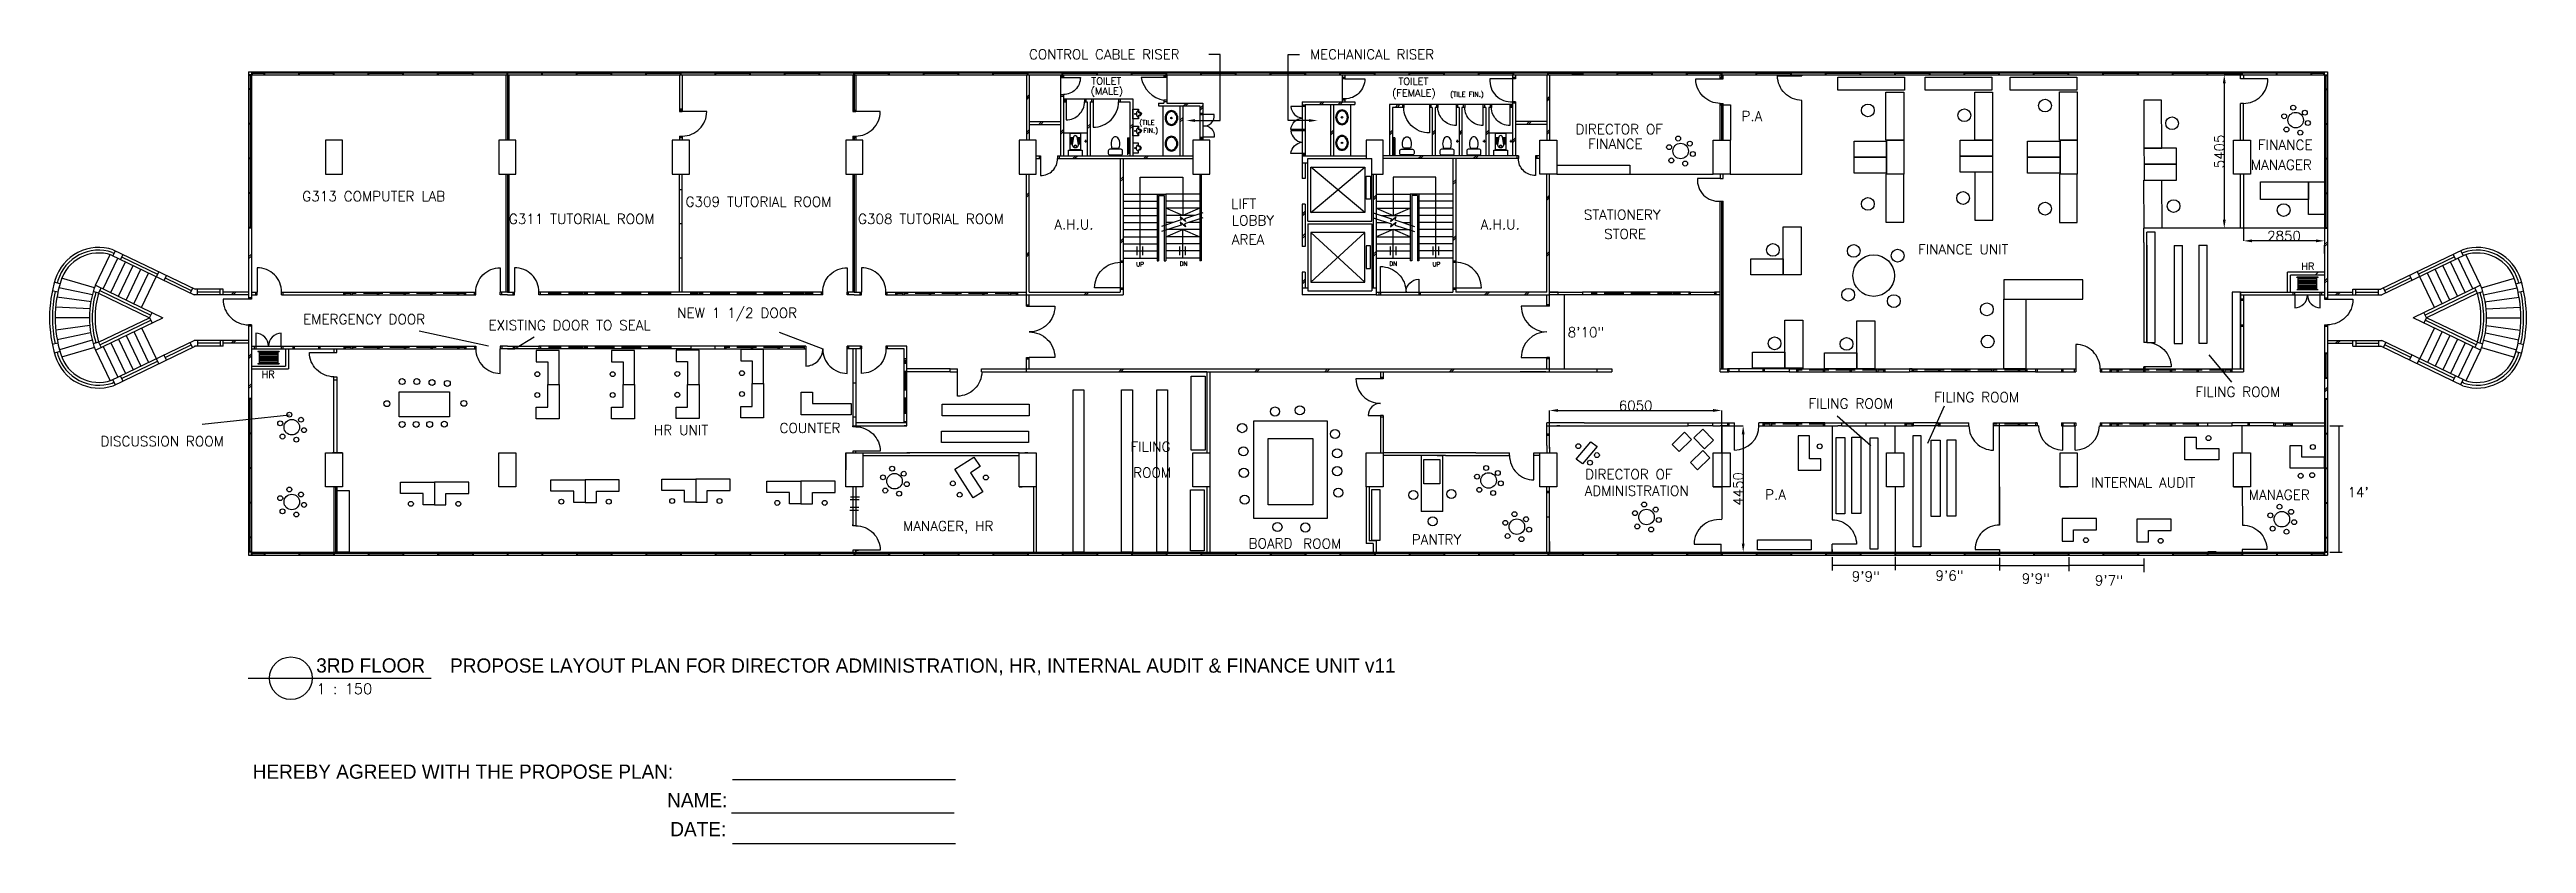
# Model space of a CAD drawing. Extents: x -15146 to 71954, y 124556 to 152492.
import ezdxf

# ---------------------------------------------------------------- set-up
doc = ezdxf.new("R2010")
doc.units = 0
doc.header["$LTSCALE"] = 2000
doc.header["$MEASUREMENT"] = 0
doc.linetypes.add('HIDDEN', pattern=[0.375, 0.25, -0.125])
doc.layers.get('0').update_dxf_attribs({"linetype": 'CONTINUOUS'})
doc.layers.get('DEFPOINTS').update_dxf_attribs({"linetype": 'CONTINUOUS'})
doc.layers.add('H', color=7, linetype='CONTINUOUS')
doc.styles.add('AMPHIONOUTLINE', font='')
doc.styles.add('ROMANS', font='romans')
doc.styles.get('AMPHIONOUTLINE').set_extended_font_data('AmphionOutline')
doc.dimstyles.get("Standard").update_dxf_attribs({"dimtxt": 0.18, "dimasz": 0.18, "dimexe": 0.18, "dimexo": 0.0625, "dimgap": 0.09, "dimtad": 0, "dimtih": 1, "dimtoh": 1, "dimdec": 4, "dimzin": 0, "dimdsep": 46, "dimtxsty": 'Standard', "dimcen": 0.09, "dimadec": 0, "dimazin": 0, "dimtfac": 1, "dimtdec": 4, "dimtofl": 0, "dimtmove": 0, "dimatfit": 3, "dimfxl": 1, "dimtolj": 1, "dimtzin": 0, "dimarcsym": 0})

msp = doc.modelspace()

# ---------------------------------------------------------------- texts
at = {"layer": 'H', "color": 7}
for s, height, style, p in [('CONTROL CABLE RISER', 345, 'ROMANS', (19297.7, 152147.4)), ('MECHANICAL RISER', 345, 'ROMANS', (29177.4, 152147.4)), ('TOILET', 250, 'ROMANS', (21488.9, 151261.9)), ('(MALE) ', 250, 'ROMANS', (21467, 150906)), ('(FEMALE)', 250, 'ROMANS', (32065.4, 150833.9)), ('TOILET', 250, 'ROMANS', (32290.5, 151251)), ('(TILE FIN.)', 170, 'ROMANS', (34106.7, 150831.3)), ('(TILE ', 170, 'ROMANS', (23176.1, 149840.4)), ('DIRECTOR OF', 350, 'ROMANS', (38514.4, 149514.2)), ('P.A', 350, 'ROMANS', (44348.4, 149974.1)), ('FIN.)', 170, 'ROMANS', (23311.7, 149557.3)), ('FINANCE ', 350, 'ROMANS', (38955.1, 148993.9)), ('FINANCE ', 350, 'ROMANS', (62511.5, 148961)), ('MANAGER', 350, 'ROMANS', (62264.3, 148261.5)), ('G313 COMPUTER LAB', 350, 'ROMANS', (-6258.2, 147153.4)), ('G309 TUTORIAL ROOM', 350, 'ROMANS', (7218.8, 146961.4)), ('LIFT', 350, 'ROMANS', (26402.6, 146888.5)), ('G311 TUTORIAL ROOM', 350, 'ROMANS', (1003.8, 146356.4)), ('G308 TUTORIAL ROOM', 350, 'ROMANS', (13282.9, 146356.4)), ('A.H.U.', 350, 'ROMANS', (20185.8, 146163.1)), ('LOBBY', 350, 'ROMANS', (26427.8, 146302.3)), ('A.H.U.', 350, 'ROMANS', (35176.4, 146163.1)), ('STATIONERY', 350, 'ROMANS', (38804.1, 146505.7)), ('AREA', 350, 'ROMANS', (26427.8, 145634.3)), ('STORE', 350, 'ROMANS', (39520.4, 145826.1)), ('FINANCE UNIT', 350, 'ROMANS', (50556.8, 145287)), ('UP', 150, 'ROMANS', (23065.4, 144861.3)), ('DN', 150, 'ROMANS', (24592.3, 144884)), ('DN', 150, 'ROMANS', (31965.4, 144884)), ('UP', 150, 'ROMANS', (33485.1, 144861.3)), ('HR', 250, 'ROMANS', (64038.7, 144741)), ('EMERGENCY DOOR', 350, 'ROMANS', (-6227.8, 142825.8)), ('EXISTING DOOR TO SEAL', 350, 'ROMANS', (292.7, 142618)), ('NEW 1 1/2 DOOR', 350, 'ROMANS', (6926.2, 143048.3)), ('8\'10"', 350, 'ROMANS', (38238.6, 142368.5)), ('HR', 250, 'ROMANS', (-7691.6, 140932.7)), ('FILING ROOM', 350, 'ROMANS', (51128.7, 140083.4)), ('FILING ROOM', 350, 'ROMANS', (60310.3, 140271.4)), ('FILING ROOM', 350, 'ROMANS', (46706.3, 139860.5)), ('DISCUSSION ROOM', 350, 'ROMANS', (-13350.1, 138532.7)), ('HR UNIT', 350, 'ROMANS', (6106.7, 138927.8)), ('COUNTER', 350, 'ROMANS', (10522.6, 138999.8)), ('FILING ', 350, 'ROMANS', (22863.5, 138343.6)), ('ROOM', 350, 'ROMANS', (22958.1, 137429.5)), ('DIRECTOR OF', 350, 'ROMANS', (38853.2, 137372.4)), ('ADMINISTRATION', 350, 'ROMANS', (38835.1, 136790.3)), ('P.A', 350, 'ROMANS', (45178.3, 136658)), ('INTERNAL AUDIT', 350, 'ROMANS', (56646.4, 137083.6)), ('MANAGER', 350, 'ROMANS', (62187.2, 136650.4)), ("14'", 350, 'ROMANS', (65659, 136740)), ('MANAGER, HR', 350, 'ROMANS', (14865.8, 135552.8)), ('BOARD', 350, 'ROMANS', (27018.2, 134938.6)), ('ROOM', 350, 'ROMANS', (28940.8, 134931.2)), ('PANTRY', 350, 'ROMANS', (32754.4, 135077.8)), ('9\'6"', 350, 'ROMANS', (51170.6, 133810.1)), ('9\'9"', 350, 'ROMANS', (48227.2, 133779.2)), ('9\'9"', 350, 'ROMANS', (54206, 133704)), ('9\'7"', 350, 'ROMANS', (56778, 133638)), ('3RD FLOOR ', 500, 'AMPHIONOUTLINE', (-5767.9, 130571.1)), ('PROPOSE LAYOUT PLAN FOR DIRECTOR ADMINISTRATION, HR, INTERNAL AUDIT & FINANCE UNIT v11', 500, 'AMPHIONOUTLINE', (-1061.3, 130566.6)), ('1 : 150', 375, 'ROMANS', (-5761.9, 129809.8)), ('HEREBY AGREED WITH THE PROPOSE PLAN:', 500, 'AMPHIONOUTLINE', (-8001, 126834.2)), ('NAME:', 500, 'AMPHIONOUTLINE', (6572, 125832)), ('DATE:', 500, 'AMPHIONOUTLINE', (6681, 124811))]:
    msp.add_text(s, height=height, dxfattribs=dict(at, style=style)).set_placement(p)

# ---------------------------------------------------------------- blocks, each defined once
blk = doc.blocks.new('*D16')
at = {"color": 0, "lineweight": -2}
for p, q in [((37604, 139356), (37604, 139792)), ((37904, 139792), (43354, 139792)), ((43654, 139256), (43654, 139792))]:
    blk.add_line(p, q, dxfattribs=at)
at = {"color": 0}
for points in [[(37904, 139842), (37904, 139742), (37604, 139792)], [(43354, 139842), (43354, 139742), (43654, 139792)]]:
    blk.add_solid(points, dxfattribs=at)
at = {"layer": 'DEFPOINTS', "color": 0}
for p in [(43654, 139792), (37604, 139356), (43654, 139256)]:
    blk.add_point(p, dxfattribs=at)
at = {"color": 0, "insert": (40629, 139964), "char_height": 345, "attachment_point": 5, "style": 'ROMANS'}
blk.add_mtext('\\A1;6050', dxfattribs=at)
blk = doc.blocks.new('*D17')
at = {"color": 0, "lineweight": -2}
for p, q in [((43654, 139256), (44410, 139256)), ((44410, 138956), (44410, 135106)), ((43666, 134806), (44410, 134806))]:
    blk.add_line(p, q, dxfattribs=at)
at = {"color": 0}
for points in [[(44360, 138956), (44460, 138956), (44410, 139256)], [(44360, 135106), (44460, 135106), (44410, 134806)]]:
    blk.add_solid(points, dxfattribs=at)
at = {"layer": 'DEFPOINTS', "color": 0}
for p in [(43654, 139256), (43666, 134806), (44410, 134806)]:
    blk.add_point(p, dxfattribs=at)
at = {"color": 0, "insert": (44237, 137031), "char_height": 345, "attachment_point": 5, "rotation": 90, "style": 'ROMANS'}
blk.add_mtext('\\A1;4450', dxfattribs=at)
blk = doc.blocks.new('*D18')
at = {"color": 0, "lineweight": -2}
for p, q in [((61904, 151606), (61328, 151606)), ((61328, 151306), (61328, 146501)), ((61901, 146201), (61328, 146201))]:
    blk.add_line(p, q, dxfattribs=at)
at = {"color": 0}
for points in [[(61278, 151306), (61378, 151306), (61328, 151606)], [(61278, 146501), (61378, 146501), (61328, 146201)]]:
    blk.add_solid(points, dxfattribs=at)
at = {"layer": 'DEFPOINTS', "color": 0}
for p in [(61904, 151606), (61328, 146201), (61901, 146201)]:
    blk.add_point(p, dxfattribs=at)
at = {"color": 0, "insert": (61156, 148904), "char_height": 345, "attachment_point": 5, "rotation": 90, "style": 'ROMANS'}
blk.add_mtext('\\A1;5405', dxfattribs=at)
blk = doc.blocks.new('*D19')
at = {"color": 0, "lineweight": -2}
for p, q in [((62004, 146201), (62004, 145760)), ((64554, 145760), (62304, 145760)), ((64854, 146201), (64854, 145760))]:
    blk.add_line(p, q, dxfattribs=at)
at = {"color": 0}
for points in [[(62304, 145810), (62304, 145710), (62004, 145760)], [(64554, 145810), (64554, 145710), (64854, 145760)]]:
    blk.add_solid(points, dxfattribs=at)
at = {"layer": 'DEFPOINTS', "color": 0}
for p in [(62004, 146201), (62004, 145760), (64854, 146201)]:
    blk.add_point(p, dxfattribs=at)
at = {"color": 0, "insert": (63429, 145932), "char_height": 345, "attachment_point": 5, "style": 'ROMANS'}
blk.add_mtext('\\A1;2850', dxfattribs=at)

# ---------------------------------------------------------------- dimensions: what is measured, and where the dimension line sits
for base, p1, p2, picture, middle in [((61328.4, 146201.4), (61903.8, 151606.4), (61901.1, 146201.4), '*D18', (61155.9, 148903.9)), ((44409.9, 134806.4), (43653.8, 139256.4), (43666.3, 134806.4), '*D17', (44237.4, 137031.4))]:
    dim = msp.add_linear_dim(base=base, p1=p1, p2=p2, angle=90, dimstyle='Standard', override={"dimtxt": 345, "dimasz": 300, "dimexe": 0, "dimexo": 0, "dimgap": 0, "dimtad": 1, "dimtih": 0, "dimdec": 0, "dimtxsty": 'ROMANS', "dimcen": 0, "dimtfac": 0.57971, "dimtdec": 0, "dimtmove": 2})
    dim.commit()
    dim.dimension.update_dxf_attribs({"geometry": picture, "text_midpoint": middle})
for base, p1, p2, picture, middle in [((62003.8, 145759.9), (64853.8, 146201.4), (62003.8, 146201.4), '*D19', (63428.8, 145932.4)), ((43653.8, 139792), (37603.8, 139355.8), (43653.8, 139256.4), '*D16', (40628.8, 139964.5))]:
    dim = msp.add_linear_dim(base=base, p1=p1, p2=p2, dimstyle='Standard', override={"dimtxt": 345, "dimasz": 300, "dimexe": 0, "dimexo": 0, "dimgap": 0, "dimtad": 1, "dimtih": 0, "dimdec": 0, "dimtxsty": 'ROMANS', "dimcen": 0, "dimtfac": 0.57971, "dimtdec": 0, "dimtmove": 2})
    dim.commit()
    dim.dimension.update_dxf_attribs({"geometry": picture, "text_midpoint": middle})

# ---------------------------------------------------------------- linework, layer by layer
for p, q in [((46478.1, 151606.4), (46478.1, 151562.4)), ((61903.8, 151456.4), (61903.8, 151606.4)), ((46478.1, 148106.4), (46478.1, 150702.4)), ((61903.8, 151456.4), (61903.8, 151456.4)), ((62003.8, 151456.4), (61903.8, 151456.4)), ((43703.8, 150546.4), (43958.7, 150546.4)), ((43958.7, 150546.4), (43958.7, 149306.4)), ((62003.8, 150596.4), (61903.8, 150596.4)), ((49453.8, 149306.4), (50053.8, 149306.4)), ((37862.2, 148423.7), (40429, 148423.7)), ((40429, 148423.7), (40429, 148105.9)), ((43953.8, 148106.4), (46478.1, 148106.4)), ((64853.8, 146201.4), (58498.8, 146201.4)), ((58498.8, 145706.4), (58498.8, 146201.4)), ((58598.8, 145606.4), (58598.8, 146060)), ((58892.8, 146060), (58598.8, 146060)), ((58892.8, 145606.4), (58892.8, 146060)), ((37903.8, 143956.4), (38763.8, 143956.4)), ((38763.8, 143856.4), (37903.8, 143856.4)), ((38114.5, 143851.8), (38114.5, 141260.6)), ((292.7, 142056.4), (-2152.5, 142581.5)), ((1203.8, 141956.4), (1896.9, 142380.8)), ((8258, 142056.4), (2063.8, 142056.4)), ((11443.8, 142056.4), (8258, 142056.4)), ((8263.8, 141956.4), (8258, 142056.4)), ((10508.8, 142551.3), (12043.8, 141956.4)), ((-5146.2, 141956.4), (-5146.2, 141836.4)), ((-5146.2, 141836.4), (-5046.2, 141836.4)), ((-5046.2, 141836.4), (-5046.2, 141956.4)), ((7403.8, 141956.4), (2063.8, 141956.4)), ((7403.8, 141956.4), (11443.8, 141956.4)), ((16526.3, 141256.4), (15003.8, 141256.4)), ((15003.8, 141256.4), (15003.8, 141256.4)), ((16526.3, 141156.4), (15003.8, 141156.4)), ((16526.3, 141156.4), (16526.3, 141256.4)), ((16526.3, 141256.4), (16776.3, 141256.4)), ((16526.3, 141156.4), (16776.3, 141156.4)), ((16776.3, 141156.4), (16776.3, 141256.4)), ((17622, 141156.4), (17622, 141256.4)), ((17622, 141156.4), (23905.3, 141156.4)), ((25553.8, 141156.4), (22553.8, 141156.4)), ((22553.8, 141156.4), (22553.8, 141136.4)), ((25653.8, 141156.4), (25653.8, 139156.4)), ((37503.8, 141256.4), (39789.5, 141256.4)), ((37603.8, 141156.4), (39789.5, 141156.4)), ((39280.8, 141156.4), (39280.8, 141256.4)), ((39789.5, 141256.4), (39789.5, 141156.4)), ((46023.8, 141256.4), (46023.8, 141156.4)), ((50353.8, 141256.4), (50263.8, 141256.4)), ((60787.5, 141748.2), (61581.2, 140791)), ((-5146.2, 140976.4), (-5046.2, 140976.5)), ((-5046.2, 140856.4), (-5146.2, 140856.4)), ((-9781.8, 139313.4), (-6713.5, 139643.1)), ((14903.8, 139406.4), (15003.8, 139406.4)), ((47712.9, 139604.4), (48901.6, 138564)), ((50907, 138639), (51488, 139959)), ((13103.8, 139256.4), (15003.8, 139256.4)), ((13103.8, 139216.5), (13103.8, 139256.4)), ((13203.8, 139216.5), (13103.8, 139216.5)), ((13203.8, 139256.5), (13203.8, 139216.5)), ((15003.8, 139256.4), (14903.8, 139256.4)), ((37503.8, 138906.4), (37503.8, 139355.3)), ((37503.8, 138556.4), (37503.8, 138306.4)), ((37753.8, 139356.4), (37507.9, 139355.3)), ((37603.8, 138906.4), (37603.8, 139355.8)), ((37603.8, 138500.4), (37603.8, 138306.4)), ((37960.2, 139356.4), (37753.8, 139356.4)), ((37960.2, 139256.4), (37853.8, 139256.4)), ((38820.2, 139356.4), (37960.2, 139356.4)), ((38533.9, 138076.4), (39051.7, 138693.3)), ((39273.6, 138520.6), (38755.8, 137916)), ((39051.7, 138693.3), (39273.6, 138520.6)), ((42478.2, 139256.4), (42478.2, 139356.4)), ((42478.2, 139356.4), (43338.2, 139356.4)), ((43338.2, 139256.4), (42478.2, 139256.4)), ((43338.2, 139256.4), (43338.2, 139356.4)), ((43338.2, 139356.4), (43903.8, 139356.4)), ((43338.2, 139256.4), (43603.8, 139256.4)), ((43653.8, 138306.4), (43653.8, 139256.4)), ((43703.8, 139256.4), (43653.8, 139256.4)), ((43653.8, 139256.4), (43653.8, 137031.4)), ((43903.8, 139356.4), (44103.8, 139356.4)), ((43903.8, 139256.4), (44103.8, 139256.4)), ((44103.8, 139256.4), (44103.8, 139356.4)), ((47283.8, 139356.4), (44963.8, 139356.4)), ((44963.8, 139256.4), (44963.8, 139356.4)), ((44963.8, 139256.4), (46073.8, 139256.4)), ((47233.8, 139256.4), (47533.8, 139256.4)), ((47283.8, 139356.4), (47880, 139356.4)), ((47533.8, 139256.4), (47633.8, 139256.4)), ((47533.8, 139256.4), (47533.8, 135946.4)), ((47633.8, 139256.4), (47733.8, 139256.4)), ((47880, 139256.4), (47733.8, 139256.4)), ((47880, 139256.4), (47880, 139356.4)), ((47880, 139356.4), (48740, 139356.4)), ((47880, 139256.4), (48740, 139256.4)), ((48740, 139356.4), (49576.3, 139356.4)), ((48740, 139256.4), (48740, 139356.4)), ((48740, 139256.4), (50403.8, 139256.4)), ((49576.3, 139356.4), (50403.8, 139356.4)), ((49753.8, 138306.4), (49753.8, 139256.4)), ((50053.8, 139256.4), (50103.8, 139256.4)), ((51262.4, 139356.4), (50403.8, 139356.4)), ((51262.4, 139256.4), (50403.8, 139256.4)), ((51262.4, 139256.4), (51262.4, 139356.4)), ((51262.4, 139356.4), (51338.8, 139356.4)), ((51262.4, 139256.4), (51338.8, 139256.4)), ((51338.8, 139356.4), (52348.8, 139356.4)), ((51338.8, 139256.4), (52348.8, 139256.4)), ((52348.8, 139256.4), (52348.8, 139356.4)), ((53208.8, 139356.4), (54743.8, 139356.4)), ((54793.8, 139256.4), (53208.8, 139256.4)), ((53426.3, 135761.6), (53426.3, 139356.4)), ((54743.8, 139356.4), (54693.8, 139356.4)), ((56938.8, 139256.4), (61603.8, 139256.4)), ((56963.8, 139356.4), (61603.8, 139356.4)), ((60418.8, 139356.4), (60743.8, 139356.4)), ((60743.8, 139256.4), (60743.8, 139356.4)), ((63063.8, 139356.4), (61603.8, 139356.4)), ((63113.8, 139256.4), (61603.8, 139256.4)), ((61953.8, 138306.4), (61953.8, 139256.4)), ((65036.4, 139256.4), (65507, 139256.4)), ((65371, 134806.4), (65371, 139256.4)), ((12853.8, 138306.4), (12853.8, 137706.4)), ((13103.8, 138356.5), (13103.8, 138306.4)), ((13203.8, 138356.5), (13103.8, 138356.5)), ((13103.8, 138356.5), (13103.8, 138356.5)), ((13203.2, 138306.4), (13203.8, 138356.5)), ((13453.8, 138306.4), (15107.4, 138306.4)), ((13453.8, 138206.4), (18953.8, 138206.4)), ((18953.8, 138306.4), (15003.8, 138306.4)), ((15003.8, 138306.4), (15003.8, 138306.4)), ((15003.8, 138306.4), (15003.8, 138306.4)), ((18953.8, 138306.4), (19253.8, 138306.4)), ((19253.8, 138306.4), (19153.8, 138306.4)), ((19553.8, 137706.4), (19553.8, 137606.4)), ((32783.8, 138306.4), (31753.8, 138306.4)), ((33087.2, 138207.6), (31764.3, 138207.6)), ((34143.8, 138306.4), (32783.8, 138306.4)), ((33843.8, 138207.6), (33087.2, 138207.6)), ((33087.2, 138207.6), (33087.2, 136232.4)), ((33643.8, 138207.6), (33843.8, 138207.6)), ((33943.8, 138207.5), (33843.8, 138207.6)), ((33943.8, 138207.5), (35003.8, 138207.1)), ((35003.8, 138306.4), (34143.8, 138306.4)), ((35003.8, 138306.4), (36193.8, 138306.4)), ((35003.8, 138207.1), (36193.8, 138206.4)), ((36193.8, 138206.4), (36193.8, 138306.4)), ((37053.8, 138306.4), (37253.8, 138306.4)), ((37053.8, 138206.4), (37053.8, 138306.4)), ((37253.8, 138206.4), (37053.8, 138206.4)), ((38755.8, 137916), (38533.9, 138076.4)), ((43353.8, 138306.4), (43653.8, 138306.4)), ((43953.8, 138306.4), (43953.8, 137706.4)), ((49453.8, 138306.4), (49753.8, 138306.4)), ((56153.8, 138306.4), (56153.8, 137706.4)), ((61653.8, 138306.4), (61953.8, 138306.4)), ((1253.8, 137106.4), (1153.8, 137106.4)), ((13024.3, 136758.2), (13334.3, 136758.2)), ((13103.2, 137106.4), (13103.2, 135736.4)), ((13203.2, 137106.4), (13203.2, 135736.4)), ((18953.8, 137106.4), (19053.8, 137106.4)), ((19453.8, 137106.4), (19453.8, 134806.4)), ((19553.8, 137106.4), (19553.8, 134806.4)), ((31342.8, 137001.6), (31342.8, 135232.7)), ((31650.6, 137001.6), (31342.8, 137001.6)), ((31650.6, 135232.7), (31650.6, 137001.6)), ((43353.8, 137106.4), (43653.8, 137106.4)), ((43653.8, 137106.4), (43653.8, 135962.1)), ((49753.8, 137106.4), (49753.8, 135761.6)), ((53426.3, 137106.4), (53426.3, 135761.6)), ((55553.8, 137106.4), (55853.8, 137106.4)), ((61653.8, 137106.4), (61953.8, 137106.4)), ((61953.8, 137106.4), (61964.9, 135761.6)), ((62003.8, 137106.4), (62003.8, 137106.4)), ((12990.6, 136286.8), (13300.5, 136286.8)), ((13003.9, 136389.6), (13313.9, 136389.6)), ((13010.9, 136655.3), (13320.9, 136655.3)), ((33843.8, 136232.4), (33087.2, 136232.4)), ((37503.8, 135186.4), (37503.8, 136046.4)), ((37603.8, 135186.4), (37603.8, 136046.4)), ((43653.8, 135962.1), (43653.8, 135962.1)), ((13103.2, 135736.4), (13103.2, 135776.4)), ((13203.2, 135736.4), (13103.2, 135736.4)), ((13203.2, 135776.4), (13203.2, 135736.4)), ((31342.8, 135232.7), (31650.6, 135232.7)), ((37603.8, 135186.4), (37603.8, 134806.4)), ((49753.8, 135761.6), (49753.8, 134806.4)), ((13103.2, 134876.4), (13103.2, 134756.4)), ((13203.2, 134876.4), (13103.2, 134876.4)), ((13103.2, 134876.4), (13103.2, 134876.4)), ((13203.2, 134826.4), (13203.2, 134876.4)), ((13203.2, 134876.4), (13303, 134876.4)), ((13203.2, 134876.4), (13203.2, 134756.4)), ((22553.8, 134821.4), (22553.8, 134866.4)), ((22553.8, 134806.4), (22553.8, 134821.4)), ((37603.8, 134806.4), (40541.3, 134806.4)), ((47533.8, 134901.6), (47533.8, 134806.4)), ((47533.8, 134635.2), (47533.8, 134155.8)), ((49753.8, 134341), (47533.8, 134341)), ((49753.8, 134641.4), (49753.8, 134171)), ((53426.3, 134341), (49753.8, 134341)), ((53426.3, 134901.6), (53426.3, 134806.4)), ((53426.3, 134607.3), (53426.3, 134166)), ((53426.3, 134341), (55866.3, 134341)), ((55866.3, 134630.6), (55866.3, 134139)), ((55866.3, 134354), (58498.8, 134354)), ((58498.8, 134582.1), (58498.8, 134104)), ((58498.8, 134354), (58498.8, 134354)), ((61953.8, 134901.6), (61953.8, 134901.6)), ((61953.8, 134901.6), (61953.8, 134806.4)), ((61953.8, 134901.6), (61953.8, 134806.4)), ((65040, 134806.4), (65470, 134806.4)), ((8875.2, 126803.7), (16710.7, 126803.7)), ((8835, 125639.7), (16670.5, 125639.7)), ((8875.2, 124556), (16710.7, 124556))]:
    msp.add_line(p, q)
at = {"color": 7}
for p, q in [((17622, 141256.4), (37503.8, 141256.4)), ((18482, 141156.4), (37603.8, 141156.4)), ((36603.8, 141656.4), (37503.8, 141656.4)), ((37503.8, 141256.4), (37503.8, 141656.4)), ((37603.8, 141656.4), (37503.8, 141656.4)), ((37603.8, 141606.4), (37503.8, 141606.4)), ((37603.8, 141156.4), (37603.8, 141656.4)), ((37503.8, 138556.4), (37503.8, 138956.4)), ((37603.8, 138956.4), (37503.8, 138956.4)), ((37603.8, 138906.4), (37503.8, 138906.4)), ((37603.8, 138456.4), (37603.8, 138956.4))]:
    msp.add_line(p, q, dxfattribs=at)
for points in [[(47742.2, 151524.6), (50078.4, 151524.6), (50078.4, 151061.9), (47742.2, 151061.9)], [(50053.8, 149303.1), (49429.7, 149303.1), (49429.7, 150994.4), (50053.8, 150994.4)], [(50815, 151524.6), (53151.2, 151524.6), (53151.2, 151061.9), (50815, 151061.9)], [(53177.5, 149303.2), (52553.3, 149303.2), (52553.3, 150994.5), (53177.5, 150994.5)], [(53803.6, 151524.6), (56139.8, 151524.6), (56139.8, 151061.9), (53803.6, 151061.9)], [(56153.2, 149308.4), (55529, 149308.4), (55529, 150999.7), (56153.2, 150999.7)], [(58504.2, 149017.4), (59128.4, 149019.4), (59123, 150710.7), (58498.8, 150708.7)], [(48313.1, 149267), (49453.8, 149267), (49453.8, 148704.8), (48313.1, 148704.8)], [(52036.7, 149303.2), (53177.5, 149303.2), (53177.5, 148741), (52036.7, 148741)], [(54413.1, 149267), (55553.8, 149267), (55553.8, 148704.8), (54413.1, 148704.8)], [(59645, 149021), (58504.2, 149017.4), (58506, 148455.2), (59646.7, 148458.8)], [(48313.1, 148704.8), (49453.8, 148704.8), (49453.8, 148142.6), (48313.1, 148142.6)], [(50053.8, 148106.4), (49429.7, 148106.4), (49429.7, 146415.1), (50053.8, 146415.1)], [(52036.7, 148741), (53177.5, 148741), (53177.5, 148178.8), (52036.7, 148178.8)], [(53184.6, 148178.5), (52560.4, 148178.5), (52560.4, 146487.2), (53184.6, 146487.2)], [(54413.1, 148704.8), (55553.8, 148704.8), (55553.8, 148142.6), (54413.1, 148142.6)], [(56153.2, 148101.2), (55529, 148101.2), (55529, 146409.9), (56153.2, 146409.9)], [(59646.7, 148458.8), (58506, 148455.2), (58507.7, 147893.1), (59648.5, 147896.7)], [(58500.6, 147892.7), (59124.8, 147894.7), (59130.1, 146203.4), (58506, 146201.4)], [(64291.7, 147833.4), (64291.7, 147209.2), (62600.4, 147209.2), (62600.4, 147833.4)], [(64291.7, 146692.6), (64291.7, 147833.4), (64853.8, 147833.4), (64853.8, 146692.6)], [(46445.5, 144564.2), (45821.4, 144564.2), (45821.4, 146255.5), (46445.5, 146255.5)], [(44680.6, 145126.4), (45821.4, 145126.4), (45821.4, 144564.2), (44680.6, 144564.2)], [(53571.5, 143706.7), (56353.8, 143706.7), (56353.8, 144388.1), (53571.5, 144388.1)], [(46502.9, 141278.1), (45878.7, 141278.1), (45878.7, 142969.4), (46502.9, 142969.4)], [(49033.8, 141256.4), (48409.6, 141256.4), (48409.6, 142947.7), (49033.8, 142947.7)], [(54343.8, 141256.4), (53571.5, 141256.4), (53571.5, 143706.7), (54343.8, 143706.7)], [(44738, 141840.2), (45878.7, 141840.2), (45878.7, 141278.1), (44738, 141278.1)], [(47268.8, 141818.6), (48409.6, 141818.6), (48409.6, 141256.4), (47268.8, 141256.4)], [(-1078.8, 140441.9), (-1078.8, 139569.7), (-2851.9, 139569.7), (-2851.9, 140441.9)], [(20844, 140516.5), (21225, 140516.5), (21225, 134806.4), (20844, 134806.4)], [(22553.8, 140516.5), (22934.8, 140516.5), (22934.8, 134806.4), (22553.8, 134806.4)], [(23789.2, 140516.5), (24170.2, 140516.5), (24170.2, 134806.4), (23789.2, 134806.4)], [(25001.7, 140994.6), (25486.2, 140994.6), (25486.2, 138395.9), (25001.7, 138395.9)], [(16245.2, 140010.9), (19305.3, 140010.9), (19305.3, 139603.3), (16245.2, 139603.3)], [(27205.8, 139429.4), (29782.5, 139429.4), (29782.5, 135996.5), (27205.8, 135996.5)], [(16219.7, 139068.3), (19279.8, 139068.3), (19279.8, 138660.6), (16219.7, 138660.6)], [(27709.3, 138807.9), (29279, 138807.9), (29279, 136470), (27709.3, 136470)], [(42343.9, 139022.8), (42594.1, 138769.2), (42163.2, 138344.2), (41913, 138597.8)], [(42986.8, 139134.2), (43366.8, 138748.9), (43051.9, 138438.3), (42671.8, 138823.5)], [(47681, 138841), (47990, 138841), (47990, 136153), (47681, 136153)], [(48236, 138853), (48545, 138853), (48545, 136165), (48236, 136165)], [(48875, 138828), (49140, 138828), (49140, 134913), (48875, 134913)], [(50391.4, 138914.4), (50656.4, 138914.4), (50656.4, 134999.4), (50391.4, 134999.4)], [(51026.4, 138744.4), (51335.4, 138744.4), (51335.4, 136056.4), (51026.4, 136056.4)], [(51581.4, 138756.4), (51890.4, 138756.4), (51890.4, 136068.4), (51581.4, 136068.4)], [(33183.8, 138068.3), (33747.5, 138068.3), (33747.5, 137207), (33183.8, 137207)], [(42988.8, 138382.7), (43239, 138129), (42808.2, 137704), (42557.9, 137957.7)], [(-5046.2, 136977.6), (-4611.6, 136977.6), (-4611.6, 134806.4), (-5046.2, 134806.4)], [(24976.2, 136994.6), (25460.7, 136994.6), (25460.7, 134854.5), (24976.2, 134854.5)], [(44908, 135238), (46801, 135238), (46801, 134888), (44908, 134888)]]:
    msp.add_lwpolyline(points, close=True)
for centre, radius in [((55023.9, 150518.5), 224.3), ((48794.3, 150350.2), 224.3), ((52188, 150179.1), 224.3), ((59491, 149896.5), 224.3), ((48794.3, 147059.3), 224.3), ((52142.1, 147266.4), 224.3), ((59546.1, 146983.9), 224.3), ((55023.9, 146891.1), 224.3), ((63415.7, 146843.8), 224.3), ((45456, 145440.2), 224.3), ((48298.9, 145405.6), 224.3), ((49842.2, 145237.4), 224.3), ((49000.6, 144536.3), 729.6), ((48102.5, 143863.4), 224.3), ((49707.8, 143639), 224.3), ((52977.8, 143350.9), 224.3), ((45513.4, 142154), 224.3), ((48044.2, 142132.4), 224.3), ((53008.5, 142218), 224.3), ((-2748.3, 140807.6), 103.6), ((-2232.5, 140807.6), 103.6), ((-1695.5, 140776), 103.6), ((-1158.6, 140744.4), 103.6), ((-3282.5, 140030.7), 103.6), ((-2748.3, 139301.4), 103.6), ((-2253.5, 139301.4), 103.6), ((-1779.8, 139301.4), 103.6), ((-1263.9, 139311.9), 103.6), ((-576.9, 140041.2), 103.6), ((27945.2, 139754.1), 160.4), ((28820.1, 139797.8), 160.4), ((26793.2, 139171.3), 160.4), ((26837, 138355.3), 160.4), ((30059.6, 138967.3), 160.4), ((26851.5, 137597.7), 160.4), ((30132.5, 138282.5), 160.4), ((30132.5, 137656), 160.4), ((26880.7, 136650.6), 160.4), ((30176.2, 136898.3), 160.4), ((32813.2, 136814.3), 160.4), ((34150.4, 136849.5), 160.4), ((33494.2, 135889.2), 160.4), ((28032.7, 135689), 160.4), ((29009.7, 135674.4), 160.4)]:
    msp.add_circle(centre, radius)
for centre, start, end in [((37503.8, 143456.4), 180, 270), ((37503.8, 141656.4), 90, 180)]:
    msp.add_arc(centre, 900, start, end, dxfattribs=at)
at = {"layer": 'H', "color": 7}
for p, q in [((-8146.2, 151706.4), (-8146.2, 143706.4)), ((-8146.2, 151706.4), (64953.8, 151706.4)), ((-8046.2, 151606.4), (-8146.2, 151606.4)), ((-8046.2, 151581.4), (-8146.2, 151581.4)), ((-8096.2, 151581.4), (-8096.2, 151106.4)), ((-8046.2, 151706.4), (-8046.2, 151606.4)), ((-8046.2, 151606.4), (-8046.2, 143706.4)), ((-8046.2, 151606.4), (64853.8, 151606.4)), ((-8021.2, 151706.4), (-8021.2, 151606.4)), ((-8021.2, 151656.4), (-7598.7, 151656.4)), ((-7598.7, 151606.4), (-7598.7, 151706.4)), ((-7573.7, 151606.4), (-7573.7, 151706.4)), ((-6378.7, 151656.4), (-7573.7, 151656.4)), ((-6378.7, 151606.4), (-6378.7, 151706.4)), ((-6353.7, 151606.4), (-6353.7, 151706.4)), ((-6353.7, 151656.4), (-5158.7, 151656.4)), ((-5158.7, 151606.4), (-5158.7, 151706.4)), ((-5133.7, 151606.4), (-5133.7, 151706.4)), ((-3938.7, 151656.4), (-5133.7, 151656.4)), ((-3938.7, 151606.4), (-3938.7, 151706.4)), ((-3913.7, 151606.4), (-3913.7, 151706.4)), ((-3913.7, 151656.4), (-2718.7, 151656.4)), ((-2718.7, 151606.4), (-2718.7, 151706.4)), ((-2693.7, 151606.4), (-2693.7, 151706.4)), ((-1498.7, 151656.4), (-2693.7, 151656.4)), ((-1498.7, 151606.4), (-1498.7, 151706.4)), ((-1473.7, 151606.4), (-1473.7, 151706.4)), ((-1473.7, 151656.4), (-278.7, 151656.4)), ((-278.7, 151606.4), (-278.7, 151706.4)), ((-253.7, 151606.4), (-253.7, 151706.4)), ((941.3, 151656.4), (-253.7, 151656.4)), ((903.8, 151606.4), (903.8, 149306.4)), ((941.3, 151606.4), (941.3, 151706.4)), ((953.8, 151606.4), (953.8, 149306.4)), ((966.3, 151606.4), (966.3, 151706.4)), ((2161.3, 151656.4), (966.3, 151656.4)), ((1003.8, 151606.4), (1003.8, 149306.4)), ((2161.3, 151606.4), (2161.3, 151706.4)), ((2186.3, 151606.4), (2186.3, 151706.4)), ((3381.3, 151656.4), (2186.3, 151656.4)), ((3381.3, 151606.4), (3381.3, 151706.4)), ((3406.3, 151606.4), (3406.3, 151706.4)), ((3406.3, 151656.4), (4601.3, 151656.4)), ((4601.3, 151606.4), (4601.3, 151706.4)), ((4626.3, 151606.4), (4626.3, 151706.4)), ((5821.3, 151656.4), (4626.3, 151656.4)), ((5821.3, 151606.4), (5821.3, 151706.4)), ((5846.3, 151606.4), (5846.3, 151706.4)), ((5846.3, 151656.4), (7041.3, 151656.4)), ((7003.8, 151606.4), (7003.8, 150306.4)), ((7041.3, 151606.4), (7041.3, 151706.4)), ((7066.3, 151606.4), (7066.3, 151706.4)), ((8261.3, 151656.4), (7066.3, 151656.4)), ((7103.8, 151606.4), (7103.8, 150306.4)), ((8261.3, 151606.4), (8261.3, 151706.4)), ((8286.3, 151606.4), (8286.3, 151706.4)), ((8286.3, 151656.4), (9481.3, 151656.4)), ((9481.3, 151606.4), (9481.3, 151706.4)), ((9506.3, 151606.4), (9506.3, 151706.4)), ((10701.3, 151656.4), (9506.3, 151656.4)), ((10701.3, 151606.4), (10701.3, 151706.4)), ((10726.3, 151606.4), (10726.3, 151706.4)), ((10726.3, 151656.4), (11921.3, 151656.4)), ((11921.3, 151606.4), (11921.3, 151706.4)), ((11946.3, 151606.4), (11946.3, 151706.4)), ((13141.3, 151656.4), (11946.3, 151656.4)), ((13103.8, 151606.4), (13103.8, 150306.4)), ((13141.3, 151606.4), (13141.3, 151706.4)), ((13153.8, 151606.4), (13153.8, 150306.4)), ((13166.3, 151606.4), (13166.3, 151706.4)), ((13166.3, 151656.4), (14361.3, 151656.4)), ((13203.8, 151606.4), (13203.8, 150306.4)), ((14361.3, 151606.4), (14361.3, 151706.4)), ((14386.3, 151606.4), (14386.3, 151706.4)), ((15581.3, 151656.4), (14386.3, 151656.4)), ((15581.3, 151606.4), (15581.3, 151706.4)), ((15606.3, 151606.4), (15606.3, 151706.4)), ((15606.3, 151656.4), (16801.3, 151656.4)), ((16801.3, 151606.4), (16801.3, 151706.4)), ((16826.3, 151606.4), (16826.3, 151706.4)), ((18021.3, 151656.4), (16826.3, 151656.4)), ((18021.3, 151606.4), (18021.3, 151706.4)), ((18046.3, 151606.4), (18046.3, 151706.4)), ((18046.3, 151656.4), (19241.3, 151656.4)), ((19203.8, 151606.4), (19203.8, 149306.4)), ((19241.3, 151606.4), (19241.3, 151706.4)), ((19266.3, 151606.4), (19266.3, 151706.4)), ((20461.3, 151656.4), (19266.3, 151656.4)), ((19303.8, 151606.4), (19303.8, 149306.4)), ((20403.8, 151606.4), (20403.8, 151506.4)), ((20403.8, 151556.4), (20503.8, 151556.4)), ((20461.3, 151606.4), (20461.3, 151706.4)), ((20486.3, 151606.4), (20486.3, 151706.4)), ((20486.3, 151656.4), (21681.3, 151656.4)), ((20503.8, 151606.4), (20503.8, 151506.4)), ((21681.3, 151606.4), (21681.3, 151706.4)), ((21706.3, 151606.4), (21706.3, 151706.4)), ((22901.3, 151656.4), (21706.3, 151656.4)), ((22901.3, 151606.4), (22901.3, 151706.4)), ((22926.3, 151606.4), (22926.3, 151706.4)), ((22926.3, 151656.4), (24121.3, 151656.4)), ((24041.3, 151606.4), (24041.3, 151506.4)), ((24141.3, 151556.4), (24041.3, 151556.4)), ((24121.3, 151606.4), (24121.3, 151706.4)), ((24141.3, 151606.4), (24141.3, 151506.4)), ((24141.3, 151606.4), (24141.3, 151506.4)), ((24146.3, 151606.4), (24146.3, 151706.4)), ((25341.3, 151656.4), (24146.3, 151656.4)), ((25341.3, 151606.4), (25341.3, 151706.4)), ((25366.3, 151606.4), (25366.3, 151706.4)), ((25366.3, 151656.4), (26561.3, 151656.4)), ((26015, 152318.6), (25614.8, 152318.6)), ((26015, 149993.5), (26015, 152318.6)), ((26561.3, 151606.4), (26561.3, 151706.4)), ((26586.3, 151606.4), (26586.3, 151706.4)), ((27781.3, 151656.4), (26586.3, 151656.4)), ((27781.3, 151606.4), (27781.3, 151706.4)), ((27806.3, 151606.4), (27806.3, 151706.4)), ((27806.3, 151656.4), (29001.3, 151656.4)), ((28407.3, 149993.5), (28407.3, 152318.6)), ((28407.3, 152318.6), (28807.5, 152318.6)), ((29001.3, 151606.4), (29001.3, 151706.4)), ((29026.3, 151606.4), (29026.3, 151706.4)), ((30221.3, 151656.4), (29026.3, 151656.4)), ((30221.3, 151606.4), (30221.3, 151706.4)), ((30246.3, 151606.4), (30246.3, 151706.4)), ((30246.3, 151656.4), (31441.3, 151656.4)), ((30303.8, 151606.4), (30303.8, 151456.4)), ((30403.8, 151606.4), (30403.8, 151456.4)), ((31441.3, 151606.4), (31441.3, 151706.4)), ((31466.3, 151606.4), (31466.3, 151706.4)), ((32661.3, 151656.4), (31466.3, 151656.4)), ((32661.3, 151606.4), (32661.3, 151706.4)), ((32686.3, 151606.4), (32686.3, 151706.4)), ((32686.3, 151656.4), (33881.3, 151656.4)), ((33881.3, 151606.4), (33881.3, 151706.4)), ((33906.3, 151606.4), (33906.3, 151706.4)), ((35101.3, 151656.4), (33906.3, 151656.4)), ((35101.3, 151606.4), (35101.3, 151706.4)), ((35126.3, 151606.4), (35126.3, 151706.4)), ((35126.3, 151656.4), (36321.3, 151656.4)), ((36303.8, 151606.4), (36303.8, 151456.4)), ((36321.3, 151606.4), (36321.3, 151706.4)), ((36346.3, 151606.4), (36346.3, 151706.4)), ((37541.3, 151656.4), (36346.3, 151656.4)), ((36403.8, 151606.4), (36403.8, 151456.4)), ((37503.8, 151606.4), (37503.8, 149306.4)), ((37541.3, 151606.4), (37541.3, 151706.4)), ((37566.3, 151606.4), (37566.3, 151706.4)), ((37566.3, 151656.4), (38761.3, 151656.4)), ((37603.8, 151606.4), (37603.8, 149306.4)), ((38761.3, 151606.4), (38761.3, 151706.4)), ((38786.3, 151606.4), (38786.3, 151706.4)), ((39981.3, 151656.4), (38786.3, 151656.4)), ((39981.3, 151606.4), (39981.3, 151706.4)), ((40006.3, 151606.4), (40006.3, 151706.4)), ((40006.3, 151656.4), (41201.3, 151656.4)), ((41201.3, 151606.4), (41201.3, 151706.4)), ((41226.3, 151606.4), (41226.3, 151706.4)), ((42421.3, 151656.4), (41226.3, 151656.4)), ((42421.3, 151606.4), (42421.3, 151706.4)), ((42446.3, 151606.4), (42446.3, 151706.4)), ((42446.3, 151656.4), (43641.3, 151656.4)), ((43603.8, 151456.4), (43603.8, 151606.4)), ((43641.3, 151606.4), (43641.3, 151706.4)), ((43653.8, 151456.4), (43653.8, 151606.4)), ((43666.3, 151606.4), (43666.3, 151706.4)), ((44861.3, 151656.4), (43666.3, 151656.4)), ((43703.8, 151456.4), (43703.8, 151606.4)), ((44861.3, 151606.4), (44861.3, 151706.4)), ((44886.3, 151606.4), (44886.3, 151706.4)), ((44886.3, 151656.4), (46081.3, 151656.4)), ((46081.3, 151606.4), (46081.3, 151706.4)), ((46106.3, 151606.4), (46106.3, 151706.4)), ((47301.3, 151656.4), (46106.3, 151656.4)), ((47301.3, 151606.4), (47301.3, 151706.4)), ((47326.3, 151606.4), (47326.3, 151706.4)), ((47326.3, 151656.4), (48521.3, 151656.4)), ((48521.3, 151606.4), (48521.3, 151706.4)), ((48546.3, 151606.4), (48546.3, 151706.4)), ((49741.3, 151656.4), (48546.3, 151656.4)), ((49741.3, 151606.4), (49741.3, 151706.4)), ((49766.3, 151606.4), (49766.3, 151706.4)), ((49766.3, 151656.4), (50961.3, 151656.4)), ((50961.3, 151606.4), (50961.3, 151706.4)), ((50986.3, 151606.4), (50986.3, 151706.4)), ((52181.3, 151656.4), (50986.3, 151656.4)), ((52181.3, 151606.4), (52181.3, 151706.4)), ((52206.3, 151606.4), (52206.3, 151706.4)), ((52206.3, 151656.4), (53401.3, 151656.4)), ((53401.3, 151606.4), (53401.3, 151706.4)), ((53426.3, 151606.4), (53426.3, 151706.4)), ((54621.3, 151656.4), (53426.3, 151656.4)), ((54621.3, 151606.4), (54621.3, 151706.4)), ((54646.3, 151606.4), (54646.3, 151706.4)), ((54646.3, 151656.4), (55841.3, 151656.4)), ((55841.3, 151606.4), (55841.3, 151706.4)), ((55866.3, 151606.4), (55866.3, 151706.4)), ((57061.3, 151656.4), (55866.3, 151656.4)), ((57061.3, 151606.4), (57061.3, 151706.4)), ((57086.3, 151606.4), (57086.3, 151706.4)), ((57086.3, 151656.4), (58281.3, 151656.4)), ((58281.3, 151606.4), (58281.3, 151706.4)), ((58306.3, 151606.4), (58306.3, 151706.4)), ((59501.3, 151656.4), (58306.3, 151656.4)), ((59501.3, 151606.4), (59501.3, 151706.4)), ((59526.3, 151606.4), (59526.3, 151706.4)), ((59526.3, 151656.4), (60721.3, 151656.4)), ((60721.3, 151606.4), (60721.3, 151706.4)), ((60746.3, 151606.4), (60746.3, 151706.4)), ((60746.3, 151656.4), (61941.3, 151656.4)), ((61941.3, 151606.4), (61941.3, 151706.4)), ((61966.3, 151606.4), (61966.3, 151706.4)), ((63161.3, 151656.4), (61966.3, 151656.4)), ((63161.3, 151606.4), (63161.3, 151706.4)), ((63186.3, 151606.4), (63186.3, 151706.4)), ((64381.3, 151656.4), (63186.3, 151656.4)), ((64381.3, 151606.4), (64381.3, 151706.4)), ((64406.3, 151606.4), (64406.3, 151706.4)), ((64406.3, 151656.4), (64828.8, 151656.4)), ((64828.8, 151606.4), (64828.8, 151706.4)), ((64853.8, 151606.4), (64853.8, 151706.4)), ((64853.8, 151606.4), (64853.8, 143706.4)), ((64853.8, 151606.4), (64953.8, 151606.4)), ((64853.8, 151581.4), (64953.8, 151581.4)), ((64903.8, 151581.4), (64903.8, 151106.4)), ((64953.8, 151706.4), (64953.8, 143706.4)), ((-8046.2, 151106.4), (-8146.2, 151106.4)), ((-8046.2, 151081.4), (-8146.2, 151081.4)), ((-8096.2, 151081.4), (-8096.2, 149886.4)), ((19303.8, 150893.4), (19203.8, 150792.5)), ((19303.8, 150822.3), (19203.8, 150721.4)), ((20403.8, 151506.4), (20403.8, 150906.4)), ((20403.8, 151506.4), (20503.8, 151506.4)), ((20403.8, 150906.4), (20403.8, 148756.4)), ((20403.8, 150906.4), (20503.8, 150906.4)), ((20403.8, 150856.4), (20503.8, 150856.4)), ((20503.8, 150906.4), (20503.8, 148756.4)), ((20503.8, 150756.4), (20603.8, 150756.4)), ((20553.8, 150756.4), (20553.8, 150656.4)), ((20603.8, 150756.4), (20603.8, 150656.4)), ((20603.8, 150756.4), (21246.8, 150756.4)), ((21246.8, 150756.4), (21546.8, 150756.4)), ((21246.8, 150756.4), (21246.8, 150656.4)), ((21296.8, 150756.4), (21296.8, 150656.4)), ((21496.8, 150756.4), (21496.8, 150656.4)), ((21546.8, 150756.4), (21546.8, 150656.4)), ((21546.8, 150756.4), (22446.8, 150756.4)), ((22446.8, 150756.4), (22946.8, 150756.4)), ((22446.8, 150756.4), (22446.8, 150656.4)), ((22496.8, 150756.4), (22496.8, 150656.4)), ((22946.8, 150756.4), (22946.8, 148756.4)), ((24141.3, 151506.4), (24041.3, 151506.4)), ((24141.3, 150706.4), (24041.3, 150706.4)), ((24041.3, 150706.4), (24041.3, 150606.4)), ((24141.3, 151506.4), (24141.3, 150706.4)), ((24141.3, 150706.4), (24141.3, 150606.4)), ((30403.8, 151506.4), (30303.8, 151506.4)), ((30303.8, 151456.4), (30303.8, 150756.4)), ((30403.8, 151456.4), (30303.8, 151456.4)), ((30303.8, 150806.4), (30303.8, 150656.4)), ((30403.8, 150756.4), (30303.8, 150756.4)), ((30403.8, 150706.4), (30303.8, 150706.4)), ((30403.8, 150756.4), (30403.8, 150656.4)), ((36403.8, 151506.4), (36303.8, 151506.4)), ((36403.8, 151456.4), (36303.8, 151456.4)), ((36303.8, 151456.4), (36303.8, 150656.4)), ((37603.8, 150840), (37503.8, 150739.1)), ((37603.8, 150768.9), (37503.8, 150668)), ((43603.8, 151506.4), (43703.8, 151506.4)), ((43603.8, 151456.4), (43703.8, 151456.4)), ((64853.8, 151106.4), (64953.8, 151106.4)), ((64853.8, 151081.4), (64953.8, 151081.4)), ((64903.8, 151081.4), (64903.8, 149886.4)), ((-8046.2, 149886.4), (-8146.2, 149886.4)), ((-8046.2, 149861.4), (-8146.2, 149861.4)), ((-8096.2, 149861.4), (-8096.2, 148666.4)), ((953.8, 150406.4), (1003.8, 150406.4)), ((7003.8, 150406.4), (7103.8, 150406.4)), ((7003.8, 150356.4), (7103.8, 150356.4)), ((7003.8, 150306.4), (7103.8, 150306.4)), ((13103.8, 150406.4), (13153.8, 150406.4)), ((13103.8, 150356.4), (13203.8, 150356.4)), ((13103.8, 150306.4), (13203.8, 150306.4)), ((19303.8, 149956.4), (20403.8, 149956.4)), ((19303.8, 149856.4), (20403.8, 149856.4)), ((19740.9, 149956.4), (19641.8, 149856.4)), ((19811.3, 149956.4), (19712.2, 149856.4)), ((20503.8, 150656.4), (20603.8, 150656.4)), ((21246.8, 150656.4), (21346.8, 150656.4)), ((21346.8, 150656.4), (21346.8, 148756.4)), ((21446.8, 149870.9), (21346.8, 149770)), ((21446.8, 150656.4), (21546.8, 150656.4)), ((21446.8, 150656.4), (21446.8, 148756.4)), ((22446.8, 150656.4), (22846.8, 150656.4)), ((22846.8, 150656.4), (22846.8, 148756.4)), ((22946.8, 149870.9), (22846.8, 149770)), ((23853.8, 150606.4), (24041.3, 150606.4)), ((23853.8, 150606.4), (23853.8, 150506.4)), ((23853.8, 150506.4), (25303.8, 150506.4)), ((24003.8, 150506.4), (24003.8, 148756.4)), ((24141.3, 150656.4), (24041.3, 150656.4)), ((24141.3, 150606.4), (25403.8, 150606.4)), ((24603.8, 150506.4), (24603.8, 148756.4)), ((24703.8, 150102.7), (24603.8, 150001.8)), ((24703.8, 150031.6), (24603.8, 149930.7)), ((24703.8, 150506.4), (24703.8, 148756.4)), ((24832.2, 150606.4), (24733.1, 150506.4)), ((24902.6, 150606.4), (24803.5, 150506.4)), ((25134.1, 149993.5), (26015, 149993.5)), ((25403.8, 150519.5), (25303.8, 150418.6)), ((25303.8, 150506.4), (25303.8, 150206.4)), ((25403.8, 150448.5), (25303.8, 150347.6)), ((25303.8, 150256.4), (25403.8, 150256.4)), ((25303.8, 150206.4), (25403.8, 150206.4)), ((25303.8, 150206.4), (25303.8, 149406.4)), ((25403.8, 150606.4), (25403.8, 150206.4)), ((25403.8, 150206.4), (25403.8, 149406.4)), ((29142.7, 149993.5), (28407.3, 149993.5)), ((28903.8, 150656.4), (30753.8, 150656.4)), ((28903.8, 150656.4), (28903.8, 150481.4)), ((28903.8, 150556.4), (28903.8, 150481.4)), ((29003.8, 150531.4), (28903.8, 150531.4)), ((29003.8, 150481.4), (28903.8, 150481.4)), ((28903.8, 150481.4), (28903.8, 149681.4)), ((29003.8, 150556.4), (30753.8, 150556.4)), ((29003.8, 150556.4), (29003.8, 150481.4)), ((29003.8, 150481.4), (29003.8, 149681.4)), ((29606.1, 150656.4), (29507, 150556.4)), ((29676.5, 150656.4), (29577.4, 150556.4)), ((29903.8, 150556.4), (29903.8, 148756.4)), ((30003.8, 150556.4), (30003.8, 148756.4)), ((30264.4, 150656.4), (30165.3, 150556.4)), ((30334.8, 150656.4), (30235.7, 150556.4)), ((30603.8, 150556.4), (30603.8, 148756.4)), ((30753.8, 150656.4), (30753.8, 150556.4)), ((32474.8, 150556.4), (31974.8, 150556.4)), ((31974.8, 150556.4), (31974.8, 148756.4)), ((32474.8, 150456.4), (32074.8, 150456.4)), ((32074.8, 150456.4), (32074.8, 148756.4)), ((32269.1, 150556.4), (32170, 150456.4)), ((32339.5, 150556.4), (32240.4, 150456.4)), ((32424.8, 150556.4), (32424.8, 150456.4)), ((33374.8, 150556.4), (32474.8, 150556.4)), ((33374.8, 150556.4), (32474.8, 150556.4)), ((32474.8, 150556.4), (32474.8, 150456.4)), ((33374.8, 150556.4), (33374.8, 150456.4)), ((33674.8, 150556.4), (33374.8, 150556.4)), ((33474.8, 150456.4), (33374.8, 150456.4)), ((33424.8, 150556.4), (33424.8, 150456.4)), ((33474.8, 150456.4), (33474.8, 148756.4)), ((33674.8, 150456.4), (33574.8, 150456.4)), ((33574.8, 150456.4), (33574.8, 148756.4)), ((33624.8, 150556.4), (33624.8, 150456.4)), ((34317.8, 150556.4), (33674.8, 150556.4)), ((33674.8, 150556.4), (33674.8, 150456.4)), ((34317.8, 150556.4), (34317.8, 150456.4)), ((34617.8, 150556.4), (34317.8, 150556.4)), ((34417.8, 150456.4), (34317.8, 150456.4)), ((34367.8, 150556.4), (34367.8, 150456.4)), ((34417.8, 150456.4), (34417.8, 148756.4)), ((34617.8, 150456.4), (34517.8, 150456.4)), ((34517.8, 150456.4), (34517.8, 148756.4)), ((34567.8, 150556.4), (34567.8, 150456.4)), ((35260.8, 150556.4), (34617.8, 150556.4)), ((34617.8, 150556.4), (34617.8, 150456.4)), ((35260.8, 150556.4), (35260.8, 150456.4)), ((35560.8, 150556.4), (35260.8, 150556.4)), ((35360.8, 150456.4), (35260.8, 150456.4)), ((35310.8, 150556.4), (35310.8, 150456.4)), ((35360.8, 150456.4), (35360.8, 148756.4)), ((35560.8, 150456.4), (35460.8, 150456.4)), ((35460.8, 150456.4), (35460.8, 148756.4)), ((35510.8, 150556.4), (35510.8, 150456.4)), ((35560.8, 150556.4), (35560.8, 150456.4)), ((36203.8, 150556.4), (35560.8, 150556.4)), ((36203.8, 150556.4), (36203.8, 150456.4)), ((36303.8, 150556.4), (36203.8, 150556.4)), ((36303.8, 150456.4), (36203.8, 150456.4)), ((36253.8, 150556.4), (36253.8, 150456.4)), ((36403.8, 150656.4), (36303.8, 150656.4)), ((36303.8, 150656.4), (36303.8, 148756.4)), ((36303.8, 150656.4), (36303.8, 148756.4)), ((36403.8, 150606.4), (36303.8, 150606.4)), ((36403.8, 150656.4), (36403.8, 148756.4)), ((37503.8, 149956.4), (36403.8, 149956.4)), ((37503.8, 149856.4), (36403.8, 149856.4)), ((36887.2, 149956.4), (36788.1, 149856.4)), ((36957.6, 149956.4), (36858.5, 149856.4)), ((43603.8, 149306.4), (43603.8, 150596.4)), ((43603.8, 150596.4), (43703.8, 150596.4)), ((43603.8, 150546.4), (43703.8, 150546.4)), ((43653.8, 149306.4), (43653.8, 150596.4)), ((43653.8, 150406.4), (43703.8, 150406.4)), ((43703.8, 149306.4), (43703.8, 150596.4)), ((64853.8, 149886.4), (64953.8, 149886.4)), ((64853.8, 149861.4), (64953.8, 149861.4)), ((64903.8, 149861.4), (64903.8, 148666.4)), ((7003.8, 149446.4), (7103.8, 149446.4)), ((7003.8, 149446.4), (7003.8, 149306.4)), ((7003.8, 149396.4), (7103.8, 149396.4)), ((7103.8, 149446.4), (7103.8, 149306.4)), ((13103.8, 149446.4), (13203.8, 149446.4)), ((13103.8, 149446.4), (13103.8, 149306.4)), ((13103.8, 149396.4), (13203.8, 149396.4)), ((13153.8, 149446.4), (13153.8, 149306.4)), ((13203.8, 149446.4), (13203.8, 149306.4)), ((19303.8, 149672), (19203.8, 149571.1)), ((19303.8, 149601), (19203.8, 149500.1)), ((20503.8, 149678.2), (20403.8, 149577.3)), ((20503.8, 149607.2), (20403.8, 149506.2)), ((20503.8, 149566.4), (21346.8, 149566.4)), ((20859.7, 149359.4), (20740.3, 149359.4)), ((20856.3, 149339.4), (20740.3, 149339.4)), ((20853, 149319.4), (20740.3, 149319.4)), ((20849.7, 149299.4), (20740.3, 149299.4)), ((20846.3, 149279.4), (20740.3, 149279.4)), ((20843, 149259.4), (20740.3, 149259.4)), ((20839.7, 149239.4), (20740.3, 149239.4)), ((20836.3, 149219.4), (20740.3, 149219.4)), ((20833, 149199.4), (20740.3, 149199.4)), ((20900.3, 148973.4), (20900.3, 148953.4)), ((20950.3, 148973.4), (20950.3, 148953.4)), ((21110.3, 149359.4), (20991, 149359.4)), ((21110.3, 149339.4), (20994.3, 149339.4)), ((21110.3, 149319.4), (20997.7, 149319.4)), ((21110.3, 149299.4), (21001, 149299.4)), ((21110.3, 149279.4), (21004.3, 149279.4)), ((21110.3, 149259.4), (21007.7, 149259.4)), ((21110.3, 149239.4), (21011, 149239.4)), ((21110.3, 149219.4), (21014.3, 149219.4)), ((21110.3, 149199.4), (21017.7, 149199.4)), ((21246.8, 149266.4), (21346.8, 149266.4)), ((21296.8, 149216.4), (21296.8, 149316.4)), ((21446.8, 149799.9), (21346.8, 149699)), ((22310.4, 148981.4), (22310.4, 149024)), ((22360.4, 148981.4), (22360.4, 149024)), ((22746.8, 149266.4), (22846.8, 149266.4)), ((22761.8, 149381.4), (22846.8, 149381.4)), ((22761.8, 149381.4), (22761.8, 148781.4)), ((22796.8, 149346.4), (22796.8, 148816.4)), ((22796.8, 149346.4), (22846.8, 149346.4)), ((22819.9, 149216.4), (22819.9, 149316.4)), ((22946.8, 149799.9), (22846.8, 149699)), ((25303.8, 149406.4), (25303.8, 149306.4)), ((25303.8, 149406.4), (25403.8, 149406.4)), ((25303.8, 149356.4), (25403.8, 149356.4)), ((25403.8, 149406.4), (25403.8, 149306.4)), ((28903.8, 149681.4), (28903.8, 149631.4)), ((28903.8, 149681.4), (28903.8, 149631.4)), ((28903.8, 149681.4), (28903.8, 149631.4)), ((29003.8, 149681.4), (28903.8, 149681.4)), ((28903.8, 149631.4), (28903.8, 148831.4)), ((29003.8, 149631.4), (28903.8, 149631.4)), ((29003.8, 149681.4), (29003.8, 149631.4)), ((29003.8, 149631.4), (29003.8, 148831.4)), ((30003.8, 149655.1), (29903.8, 149554.2)), ((30003.8, 149584.1), (29903.8, 149483.2)), ((31153.8, 149306.4), (31153.8, 148656.4)), ((31753.8, 149306.4), (31153.8, 149306.4)), ((31753.8, 148106.4), (31753.8, 149306.4)), ((32074.8, 149655.1), (31974.8, 149554.2)), ((32074.8, 149584.1), (31974.8, 149483.2)), ((32159.8, 149381.4), (32074.8, 149381.4)), ((32124.8, 149346.4), (32074.8, 149346.4)), ((32174.8, 149266.4), (32074.8, 149266.4)), ((32101.8, 149216.4), (32101.8, 149316.4)), ((32124.8, 149346.4), (32124.8, 148816.4)), ((32159.8, 149381.4), (32159.8, 148781.4)), ((32561.3, 148981.4), (32561.3, 149024)), ((32611.3, 148981.4), (32611.3, 149024)), ((33574.8, 149655.1), (33474.8, 149554.2)), ((33574.8, 149584.1), (33474.8, 149483.2)), ((33971.3, 148981.4), (33971.3, 149024)), ((34021.3, 148981.4), (34021.3, 149024)), ((34317.8, 149266.4), (34417.8, 149266.4)), ((34367.8, 149216.4), (34367.8, 149316.4)), ((34517.8, 149655.1), (34417.8, 149554.2)), ((34517.8, 149584.1), (34417.8, 149483.2)), ((34914.3, 148981.4), (34914.3, 149024)), ((34964.3, 148981.4), (34964.3, 149024)), ((35260.8, 149266.4), (35360.8, 149266.4)), ((35310.8, 149216.4), (35310.8, 149316.4)), ((35460.8, 149655.1), (35360.8, 149554.2)), ((35460.8, 149584.1), (35360.8, 149483.2)), ((35460.8, 149566.4), (36303.8, 149566.4)), ((35816.7, 149359.4), (35697.3, 149359.4)), ((35813.3, 149339.4), (35697.3, 149339.4)), ((35810, 149319.4), (35697.3, 149319.4)), ((35806.7, 149299.4), (35697.3, 149299.4)), ((35803.3, 149279.4), (35697.3, 149279.4)), ((35800, 149259.4), (35697.3, 149259.4)), ((35796.7, 149239.4), (35697.3, 149239.4)), ((35793.3, 149219.4), (35697.3, 149219.4)), ((35790, 149199.4), (35697.3, 149199.4)), ((35857.3, 148973.4), (35857.3, 148953.4)), ((35907.3, 148973.4), (35907.3, 148953.4)), ((36067.3, 149359.4), (35948, 149359.4)), ((36067.3, 149339.4), (35951.3, 149339.4)), ((36067.3, 149319.4), (35954.7, 149319.4)), ((36067.3, 149299.4), (35958, 149299.4)), ((36067.3, 149279.4), (35961.3, 149279.4)), ((36067.3, 149259.4), (35964.7, 149259.4)), ((36067.3, 149239.4), (35968, 149239.4)), ((36067.3, 149219.4), (35971.3, 149219.4)), ((36067.3, 149199.4), (35974.7, 149199.4)), ((36203.8, 149266.4), (36303.8, 149266.4)), ((36203.8, 149266.4), (36303.8, 149266.4)), ((36253.8, 149216.4), (36253.8, 149316.4)), ((36253.8, 149216.4), (36253.8, 149316.4)), ((36403.8, 149385.4), (36303.8, 149284.5)), ((36403.8, 149314.4), (36303.8, 149213.5)), ((37603.8, 149669.3), (37503.8, 149568.4)), ((37603.8, 149598.2), (37503.8, 149497.3)), ((61653.8, 148106.4), (61653.8, 149306.4)), ((61653.8, 149306.4), (62253.8, 149306.4)), ((62253.8, 149306.4), (62253.8, 148106.4)), ((-8046.2, 148666.4), (-8146.2, 148666.4)), ((-8046.2, 148641.4), (-8146.2, 148641.4)), ((-8096.2, 148641.4), (-8096.2, 147446.4)), ((903.8, 148106.4), (903.8, 143956.4)), ((953.8, 148106.4), (953.8, 143956.4)), ((1003.8, 148106.4), (1003.8, 143956.4)), ((7003.8, 143956.4), (7003.8, 148106.4)), ((7103.8, 143956.4), (7103.8, 148106.4)), ((13103.8, 148106.4), (13103.8, 143956.4)), ((13153.8, 148106.4), (13153.8, 143956.4)), ((13203.8, 148106.4), (13203.8, 143956.4)), ((19203.8, 143856.4), (19203.8, 148106.4)), ((19303.8, 143956.4), (19303.8, 148106.4)), ((19553.8, 148756.4), (19703.8, 148756.4)), ((19553.8, 148656.4), (19703.8, 148656.4)), ((19653.8, 148756.4), (19653.8, 148656.4)), ((19703.8, 148756.4), (19703.8, 148656.4)), ((20303.8, 148756.4), (25053.8, 148756.4)), ((20303.8, 148756.4), (20303.8, 148656.4)), ((20303.8, 148656.4), (25053.8, 148656.4)), ((20353.8, 148756.4), (20353.8, 148656.4)), ((20940.9, 148756.4), (20841.8, 148656.4)), ((21011.3, 148756.4), (20912.2, 148656.4)), ((22503.8, 148656.4), (22503.8, 145006.4)), ((22603.8, 148656.4), (22603.8, 145006.4)), ((23432.2, 148756.4), (23333.1, 148656.4)), ((23502.6, 148756.4), (23403.5, 148656.4)), ((25303.8, 148106.4), (25303.8, 145056.4)), ((25353.8, 148106.4), (25353.8, 145056.4)), ((28903.8, 148881.4), (28903.8, 147956.4)), ((28903.8, 148881.4), (28903.8, 147956.4)), ((29003.8, 148831.4), (28903.8, 148831.4)), ((29003.8, 148781.4), (28903.8, 148781.4)), ((28903.8, 148756.4), (31153.8, 148756.4)), ((28903.8, 148506.4), (29103.8, 148506.4)), ((29003.8, 148831.4), (29003.8, 148756.4)), ((29003.8, 148506.4), (29003.8, 147956.4)), ((29103.8, 146456.4), (29103.8, 148656.4)), ((29103.8, 148656.4), (31353.8, 148656.4)), ((31103.8, 146756.4), (29203.8, 148356.4)), ((29203.8, 146756.4), (31103.8, 148356.4)), ((31353.8, 146456.4), (31353.8, 148656.4)), ((31353.8, 148106.4), (31753.8, 148106.4)), ((31403.8, 148106.4), (31403.8, 144106.4)), ((31503.8, 148106.4), (31503.8, 143856.4)), ((36503.8, 148756.4), (31753.8, 148756.4)), ((36503.8, 148656.4), (31753.8, 148656.4)), ((32124.8, 148816.4), (32074.8, 148816.4)), ((32159.8, 148781.4), (32074.8, 148781.4)), ((33083.7, 148756.4), (32984.6, 148656.4)), ((33154.1, 148756.4), (33055, 148656.4)), ((34203.8, 148656.4), (34203.8, 145006.4)), ((34303.8, 148656.4), (34303.8, 145006.4)), ((35020.1, 148756.4), (34921, 148656.4)), ((35090.5, 148756.4), (34991.4, 148656.4)), ((36453.8, 148756.4), (36453.8, 148656.4)), ((36503.8, 148756.4), (36503.8, 148656.4)), ((37103.8, 148756.4), (37103.8, 148656.4)), ((37253.8, 148756.4), (37103.8, 148756.4)), ((37253.8, 148656.4), (37103.8, 148656.4)), ((37153.8, 148756.4), (37153.8, 148656.4)), ((37503.8, 143956.4), (37503.8, 148106.4)), ((37603.8, 143856.4), (37603.8, 148106.4)), ((43603.8, 148106.4), (43603.8, 147956.4)), ((62253.8, 148106.4), (61653.8, 148106.4)), ((64853.8, 148666.4), (64953.8, 148666.4)), ((64853.8, 148641.4), (64953.8, 148641.4)), ((64903.8, 148641.4), (64903.8, 147446.4)), ((-8046.2, 147446.4), (-8146.2, 147446.4)), ((-8046.2, 147421.4), (-8146.2, 147421.4)), ((-8096.2, 147421.4), (-8096.2, 146226.4)), ((1003.8, 147556.4), (953.8, 147556.4)), ((7103.8, 147556.4), (7003.8, 147556.4)), ((13153.8, 147556.4), (13103.8, 147556.4)), ((19303.8, 147465.4), (19203.8, 147364.5)), ((19303.8, 147394.4), (19203.8, 147293.5)), ((22603.8, 148015.4), (22503.8, 147914.5)), ((22603.8, 147944.4), (22503.8, 147843.5)), ((22603.8, 147406.4), (23803.8, 147406.4)), ((23803.8, 147406.4), (23803.8, 145056.4)), ((23803.8, 147406.4), (24103.8, 147406.4)), ((23853.8, 147356.4), (23853.8, 145056.4)), ((23853.8, 147356.4), (24053.8, 147356.4)), ((24053.8, 147356.4), (24053.8, 145056.4)), ((25303.8, 147406.4), (24103.8, 147406.4)), ((24103.8, 147406.4), (24103.8, 145056.4)), ((29003.8, 147956.4), (28903.8, 147956.4)), ((31503.8, 147366), (31403.8, 147265.1)), ((31503.8, 147295), (31403.8, 147194.1)), ((31503.8, 147406.4), (32703.8, 147406.4)), ((32703.8, 147406.4), (32703.8, 145056.4)), ((33003.8, 147406.4), (32703.8, 147406.4)), ((32753.8, 147356.4), (32753.8, 145056.4)), ((32953.8, 147356.4), (32753.8, 147356.4)), ((32953.8, 147356.4), (32953.8, 145056.4)), ((33003.8, 147406.4), (33003.8, 145056.4)), ((34203.8, 147406.4), (33003.8, 147406.4)), ((34303.8, 147912.1), (34203.8, 147811.2)), ((34303.8, 147841), (34203.8, 147740.1)), ((37603.8, 147366), (37503.8, 147265.1)), ((37603.8, 147295), (37503.8, 147194.1)), ((64853.8, 147446.4), (64953.8, 147446.4)), ((64853.8, 147421.4), (64953.8, 147421.4)), ((64903.8, 147421.4), (64903.8, 146226.4)), ((1003.8, 146356.4), (953.8, 146356.4)), ((7103.8, 146356.4), (7003.8, 146356.4)), ((13153.8, 146356.4), (13103.8, 146356.4)), ((22603.8, 147156.4), (23803.8, 147156.4)), ((22603.8, 146906.4), (23803.8, 146906.4)), ((22603.8, 146656.4), (23803.8, 146656.4)), ((22603.8, 146406.4), (23803.8, 146406.4)), ((25303.8, 147156.4), (24103.8, 147156.4)), ((25303.8, 146906.4), (24103.8, 146906.4)), ((25119.2, 146656.4), (24103.8, 146656.4)), ((24368.7, 146406.4), (24103.8, 146406.4)), ((24620.6, 146406.4), (24610.7, 146406.4)), ((25303.8, 146406.4), (24916.6, 146406.4)), ((28903.8, 147056.4), (28903.8, 145556.4)), ((29003.8, 147056.4), (28903.8, 147056.4)), ((29003.8, 146801.5), (28903.8, 146700.6)), ((29003.8, 146730.4), (28903.8, 146629.5)), ((29003.8, 147056.4), (29003.8, 145556.4)), ((29103.8, 146456.4), (31353.8, 146456.4)), ((29103.8, 146356.4), (31353.8, 146356.4)), ((29103.8, 146356.4), (29103.8, 144006.4)), ((31353.8, 146356.4), (31353.8, 144006.4)), ((31503.8, 147156.4), (32703.8, 147156.4)), ((31503.8, 146906.4), (32703.8, 146906.4)), ((31503.8, 146406.4), (31891.1, 146406.4)), ((31688.5, 146656.4), (32703.8, 146656.4)), ((32187.1, 146406.4), (32197, 146406.4)), ((32438.9, 146406.4), (32703.8, 146406.4)), ((34203.8, 147156.4), (33003.8, 147156.4)), ((34203.8, 146906.4), (33003.8, 146906.4)), ((34203.8, 146656.4), (33003.8, 146656.4)), ((34203.8, 146406.4), (33003.8, 146406.4)), ((43603.8, 141156.4), (43603.8, 147156.4)), ((43653.8, 141256.4), (43653.8, 147156.4)), ((43703.8, 141256.4), (43703.8, 147156.4)), ((-8046.2, 146226.4), (-8146.2, 146226.4)), ((-8046.2, 146201.4), (-8146.2, 146201.4)), ((22603.8, 145840.2), (22503.8, 145739.3)), ((22603.8, 145769.1), (22503.8, 145668.2)), ((22603.8, 146156.4), (23803.8, 146156.4)), ((22603.8, 145906.4), (23803.8, 145906.4)), ((22603.8, 145656.4), (23803.8, 145656.4)), ((23103.8, 145256.4), (23103.8, 145556.4)), ((23303.8, 145256.4), (23303.8, 145556.4)), ((25303.8, 146156.4), (24103.8, 146156.4)), ((25303.8, 145906.4), (24103.8, 145906.4)), ((25303.8, 145656.4), (24103.8, 145656.4)), ((24603.8, 145256.4), (24603.8, 145556.4)), ((24803.8, 145256.4), (24803.8, 145556.4)), ((29003.8, 146013.3), (28903.8, 145912.4)), ((29003.8, 145942.3), (28903.8, 145841.4)), ((29003.8, 145556.4), (28903.8, 145556.4)), ((29203.8, 146056.4), (31103.8, 144306.4)), ((31103.8, 146056.4), (29203.8, 144306.4)), ((31503.8, 146156.4), (32703.8, 146156.4)), ((31503.8, 145906.4), (32703.8, 145906.4)), ((31503.8, 145656.4), (32703.8, 145656.4)), ((32003.8, 145256.4), (32003.8, 145556.4)), ((32203.8, 145256.4), (32203.8, 145556.4)), ((34203.8, 146156.4), (33003.8, 146156.4)), ((34203.8, 145906.4), (33003.8, 145906.4)), ((34203.8, 145656.4), (33003.8, 145656.4)), ((33503.8, 145256.4), (33503.8, 145556.4)), ((33703.8, 145256.4), (33703.8, 145556.4)), ((34303.8, 145935.8), (34203.8, 145834.9)), ((34303.8, 145864.8), (34203.8, 145763.9)), ((43653.8, 146056.4), (43703.8, 146056.4)), ((64853.8, 146226.4), (64953.8, 146226.4)), ((64853.8, 146201.4), (64953.8, 146201.4)), ((64953.8, 145729.8), (64853.8, 145628.5)), ((64953.8, 145658.6), (64853.8, 145557.3)), ((-13535.3, 144198.9), (-13014, 145279.8)), ((-13265, 144068.6), (-12743.8, 145149.5)), ((-12994.8, 143938.3), (-12473.6, 145019.2)), ((-12972.9, 145259.9), (-10062.4, 143856.4)), ((-12941.3, 145354.8), (-12880.9, 145325.7)), ((-12839.6, 145411.3), (-12924, 145236.4)), ((-12909.6, 145449.7), (-10029.9, 144056.4)), ((-12724.6, 143808), (-12203.4, 144888.9)), ((-12569.4, 145281), (-12653.7, 145106)), ((-12610.8, 145195.2), (-11350.1, 144586.3)), ((-12454.4, 143677.7), (-11933.1, 144758.6)), ((-12184.2, 143547.4), (-11662.9, 144628.3)), ((-11308.3, 144672.9), (-11392.7, 144498)), ((-8046.2, 145295.8), (-8146.2, 145194.6)), ((-8046.2, 145224.7), (-8146.2, 145123.4)), ((1003.8, 145156.4), (953.8, 145156.4)), ((7103.8, 145156.4), (7003.8, 145156.4)), ((13153.8, 145156.4), (13103.8, 145156.4)), ((19303.8, 145371.8), (19203.8, 145270.9)), ((19303.8, 145300.7), (19203.8, 145199.8)), ((22503.8, 145056.4), (22603.8, 145056.4)), ((22503.8, 145006.4), (22603.8, 145006.4)), ((22503.8, 145006.4), (22503.8, 144106.4)), ((22603.8, 145406.4), (23803.8, 145406.4)), ((22603.8, 145156.4), (23803.8, 145156.4)), ((22603.8, 145006.4), (22603.8, 144106.4)), ((23803.8, 145056.4), (23853.8, 145056.4)), ((24053.8, 145056.4), (24103.8, 145056.4)), ((25303.8, 145406.4), (24103.8, 145406.4)), ((25303.8, 145156.4), (24103.8, 145156.4)), ((25353.8, 145056.4), (25303.8, 145056.4)), ((29003.8, 144656.4), (28903.8, 144656.4)), ((28903.8, 144656.4), (28903.8, 143856.4)), ((29003.8, 144656.4), (29003.8, 144106.4)), ((31503.8, 145386.6), (31403.8, 145285.7)), ((31503.8, 145315.6), (31403.8, 145214.7)), ((31503.8, 145406.4), (32703.8, 145406.4)), ((31503.8, 145156.4), (32703.8, 145156.4)), ((32753.8, 145056.4), (32703.8, 145056.4)), ((33003.8, 145056.4), (32953.8, 145056.4)), ((34203.8, 145406.4), (33003.8, 145406.4)), ((34203.8, 145156.4), (33003.8, 145156.4)), ((34203.8, 145056.4), (34303.8, 145056.4)), ((34203.8, 145006.4), (34303.8, 145006.4)), ((34203.8, 145006.4), (34203.8, 144106.4)), ((34303.8, 145006.4), (34303.8, 144106.4)), ((37603.8, 145389.8), (37503.8, 145288.9)), ((37603.8, 145318.8), (37503.8, 145217.9)), ((43653.8, 144856.4), (43703.8, 144856.4)), ((63553.8, 143956.4), (63553.8, 144656.4)), ((64853.8, 144656.4), (63553.8, 144656.4)), ((64628.7, 144659), (64529.9, 144559)), ((64628.7, 144659), (64529.9, 144559)), ((64628.7, 144659), (64529.9, 144559)), ((69717.3, 145449.7), (66837.6, 144056.4)), ((69780.6, 145259.9), (66870.1, 143856.4)), ((68116, 144672.9), (68200.4, 144498)), ((69418.5, 145195.2), (68157.8, 144586.3)), ((68991.8, 143547.4), (68470.6, 144628.3)), ((69262.1, 143677.7), (68740.8, 144758.6)), ((69532.3, 143808), (69011.1, 144888.9)), ((69802.5, 143938.3), (69281.3, 145019.2)), ((69377.1, 145281), (69461.4, 145106)), ((70072.7, 144068.6), (69551.5, 145149.5)), ((69647.3, 145411.3), (69731.7, 145236.4)), ((69749, 145354.8), (69688.6, 145325.7)), ((70343, 144198.9), (69821.7, 145279.8)), ((-14853.1, 143956.4), (-15048.9, 143997.4)), ((-14781.7, 144248), (-14974.3, 144302.2)), ((-13673.4, 143614), (-14887.5, 143772.7)), ((-13631.3, 143860.6), (-14817.8, 144111.3)), ((-13569.7, 144104.5), (-14720.6, 144444)), ((-13418.9, 143920.8), (-13610.5, 143978.4)), ((-13535.3, 144198.9), (-11166.1, 143056.4)), ((-13418.9, 143920.8), (-13332.1, 144100.9)), ((-13418.9, 143920.8), (-11626.6, 143056.4)), ((-13375.5, 144010.8), (-11583.1, 143146.5)), ((-11913.9, 143417.1), (-11392.7, 144498)), ((-11038.1, 144542.6), (-11122.5, 144367.6)), ((-11080, 144455.8), (-10162.1, 144012.5)), ((-10120, 144099.9), (-10204.4, 143924.9)), ((-8146.2, 143856.4), (-10062.4, 143856.4)), ((-9046.2, 144056.4), (-10029.9, 144056.4)), ((-9946.2, 143856.4), (-9946.2, 144056.4)), ((-9146.2, 143956.4), (-9946.2, 143956.4)), ((-9146.2, 143856.4), (-9146.2, 144056.4)), ((-9046.2, 143856.4), (-9046.2, 144056.4)), ((-8146.2, 143956.4), (-9046.2, 143956.4)), ((-8659.7, 143956.4), (-8758.5, 143856.4)), ((-8589.5, 143956.4), (-8688.2, 143856.4)), ((-8046.2, 143756.4), (-8146.2, 143756.4)), ((-8046.2, 143956.4), (-7846.2, 143956.4)), ((-8046.2, 143856.4), (-7846.2, 143856.4)), ((-7896.2, 143856.4), (-7896.2, 143956.4)), ((-7846.2, 143856.4), (-7846.2, 143956.4)), ((-6986.2, 143856.4), (-6986.2, 143956.4)), ((-6986.2, 143956.4), (-156.2, 143956.4)), ((-6986.2, 143856.4), (-156.2, 143856.4)), ((-6936.2, 143856.4), (-6936.2, 143956.4)), ((-4796.2, 143856.4), (-4796.2, 143956.4)), ((-4746.2, 143856.4), (-4746.2, 143956.4)), ((-4546.2, 143906.4), (-4746.2, 143906.4)), ((-4546.2, 143856.4), (-4546.2, 143956.4)), ((-4496.2, 143856.4), (-4496.2, 143956.4)), ((-806.2, 143856.4), (-806.2, 143956.4)), ((-756.2, 143856.4), (-756.2, 143956.4)), ((-556.2, 143906.4), (-756.2, 143906.4)), ((-556.2, 143856.4), (-556.2, 143956.4)), ((-506.2, 143856.4), (-506.2, 143956.4)), ((-206.2, 143856.4), (-206.2, 143956.4)), ((-156.2, 143856.4), (-156.2, 143956.4)), ((953.8, 143956.4), (703.8, 143956.4)), ((703.8, 143856.4), (703.8, 143956.4)), ((953.8, 143856.4), (703.8, 143856.4)), ((753.8, 143856.4), (753.8, 143956.4)), ((953.8, 143956.4), (1203.8, 143956.4)), ((953.8, 143856.4), (1203.8, 143856.4)), ((1153.8, 143856.4), (1153.8, 143956.4)), ((1203.8, 143856.4), (1203.8, 143956.4)), ((12043.8, 143956.4), (2063.8, 143956.4)), ((2063.8, 143856.4), (2063.8, 143956.4)), ((12043.8, 143856.4), (2063.8, 143856.4)), ((2113.8, 143856.4), (2113.8, 143956.4)), ((2413.8, 143856.4), (2413.8, 143956.4)), ((2463.8, 143856.4), (2463.8, 143956.4)), ((2663.8, 143906.4), (2463.8, 143906.4)), ((2663.8, 143856.4), (2663.8, 143956.4)), ((2713.8, 143856.4), (2713.8, 143956.4)), ((6403.8, 143856.4), (6403.8, 143956.4)), ((6453.8, 143856.4), (6453.8, 143956.4)), ((6653.8, 143906.4), (6453.8, 143906.4)), ((6653.8, 143856.4), (6653.8, 143956.4)), ((6703.8, 143856.4), (6703.8, 143956.4)), ((7403.8, 143856.4), (7403.8, 143956.4)), ((7453.8, 143856.4), (7453.8, 143956.4)), ((7653.8, 143906.4), (7453.8, 143906.4)), ((7653.8, 143856.4), (7653.8, 143956.4)), ((7703.8, 143856.4), (7703.8, 143956.4)), ((11393.8, 143856.4), (11393.8, 143956.4)), ((11443.8, 143856.4), (11443.8, 143956.4)), ((11643.8, 143906.4), (11443.8, 143906.4)), ((11643.8, 143856.4), (11643.8, 143956.4)), ((11693.8, 143856.4), (11693.8, 143956.4)), ((11993.8, 143856.4), (11993.8, 143956.4)), ((12043.8, 143856.4), (12043.8, 143956.4)), ((13153.8, 143956.4), (12903.8, 143956.4)), ((12903.8, 143856.4), (12903.8, 143956.4)), ((13153.8, 143856.4), (12903.8, 143856.4)), ((12953.8, 143856.4), (12953.8, 143956.4)), ((13153.8, 143956.4), (13403.8, 143956.4)), ((13153.8, 143856.4), (13403.8, 143856.4)), ((13153.8, 143856.4), (13403.8, 143856.4)), ((13353.8, 143856.4), (13353.8, 143956.4)), ((13403.8, 143856.4), (13403.8, 143956.4)), ((14263.8, 143856.4), (14263.8, 143956.4)), ((14263.8, 143956.4), (19203.8, 143956.4)), ((14263.8, 143856.4), (19203.8, 143856.4)), ((14313.8, 143856.4), (14313.8, 143956.4)), ((14613.8, 143856.4), (14613.8, 143956.4)), ((14663.8, 143856.4), (14663.8, 143956.4)), ((14863.8, 143906.4), (14663.8, 143906.4)), ((14863.8, 143856.4), (14863.8, 143956.4)), ((14913.8, 143856.4), (14913.8, 143956.4)), ((18603.8, 143856.4), (18603.8, 143956.4)), ((18653.8, 143856.4), (18653.8, 143956.4)), ((18853.8, 143906.4), (18653.8, 143906.4)), ((18853.8, 143856.4), (18853.8, 143956.4)), ((18903.8, 143856.4), (18903.8, 143956.4)), ((19203.8, 143856.4), (22603.8, 143856.4)), ((19203.8, 143456.4), (19203.8, 143856.4)), ((19303.8, 143956.4), (22503.8, 143956.4)), ((19303.8, 143456.4), (19303.8, 143856.4)), ((21333.2, 143956.4), (21234.1, 143856.4)), ((21403.6, 143956.4), (21304.4, 143856.4)), ((22503.8, 144106.4), (22603.8, 144106.4)), ((22503.8, 144106.4), (22503.8, 143956.4)), ((22503.8, 144056.4), (22603.8, 144056.4)), ((22603.8, 144106.4), (22603.8, 143856.4)), ((29003.8, 144408.3), (28903.8, 144307.4)), ((29003.8, 144337.2), (28903.8, 144236.3)), ((28903.8, 144106.4), (29103.8, 144106.4)), ((31503.8, 143856.4), (28903.8, 143856.4)), ((29103.8, 144006.4), (31353.8, 144006.4)), ((31353.8, 144106.4), (31503.8, 144106.4)), ((31503.8, 143956.4), (31653.8, 143956.4)), ((31503.8, 143856.4), (31653.8, 143856.4)), ((31603.8, 143956.4), (31603.8, 143856.4)), ((31653.8, 143956.4), (31653.8, 143856.4)), ((31653.8, 143956.4), (33003.8, 143956.4)), ((31653.8, 143856.4), (33003.8, 143856.4)), ((33003.8, 143956.4), (33003.8, 143856.4)), ((33003.8, 143956.4), (34203.8, 143956.4)), ((33003.8, 143856.4), (37603.8, 143856.4)), ((33053.8, 143956.4), (33053.8, 143856.4)), ((34203.8, 144106.4), (34303.8, 144106.4)), ((34203.8, 144106.4), (34203.8, 143956.4)), ((34203.8, 144056.4), (34303.8, 144056.4)), ((34303.8, 144106.4), (34303.8, 143956.4)), ((37503.8, 143956.4), (34303.8, 143956.4)), ((35413.9, 143956.4), (35314.7, 143856.4)), ((35484.2, 143956.4), (35385.1, 143856.4)), ((36817.6, 143956.4), (36718.5, 143856.4)), ((36888, 143956.4), (36788.9, 143856.4)), ((37503.8, 143456.4), (37503.8, 143856.4)), ((37603.8, 143956.4), (37903.8, 143956.4)), ((37603.8, 143456.4), (37603.8, 143856.4)), ((37903.8, 143856.4), (37903.8, 143956.4)), ((42543.8, 143956.4), (38763.8, 143956.4)), ((42543.8, 143856.4), (38763.8, 143856.4)), ((41893.8, 143856.4), (41893.8, 143956.4)), ((41943.8, 143856.4), (41943.8, 143956.4)), ((42143.8, 143906.4), (41943.8, 143906.4)), ((42143.8, 143856.4), (42143.8, 143956.4)), ((42193.8, 143856.4), (42193.8, 143956.4)), ((42493.8, 143956.4), (42493.8, 143856.4)), ((42543.8, 143956.4), (42543.8, 143856.4)), ((43603.8, 143956.4), (43403.8, 143956.4)), ((43403.8, 143956.4), (43403.8, 143856.4)), ((43603.8, 143856.4), (43403.8, 143856.4)), ((43453.8, 143956.4), (43453.8, 143856.4)), ((61903.8, 143956.4), (61903.8, 143656.4)), ((61903.8, 143956.4), (64853.8, 143956.4)), ((61903.8, 143856.4), (64853.8, 143856.4)), ((62003.8, 143856.4), (62003.8, 143656.4)), ((63653.8, 143956.4), (63653.8, 144556.4)), ((64853.8, 144556.4), (63653.8, 144556.4)), ((63753.8, 143856.4), (63753.8, 143956.4)), ((63803.8, 143856.4), (63803.8, 143956.4)), ((63878.8, 144471.4), (63878.8, 144481.4)), ((64628.8, 144481.4), (63878.8, 144481.4)), ((64628.8, 144471.4), (63878.8, 144471.4)), ((63878.8, 144031.4), (63878.8, 144041.4)), ((64628.8, 144041.4), (63878.8, 144041.4)), ((64628.8, 144031.4), (63878.8, 144031.4)), ((63928.8, 144041.4), (63928.8, 144471.4)), ((64578.8, 144456.4), (63928.8, 144456.4)), ((64578.8, 144406.4), (63928.8, 144406.4)), ((64578.8, 144356.4), (63928.8, 144356.4)), ((64578.8, 144306.4), (63928.8, 144306.4)), ((64578.8, 144256.4), (63928.8, 144256.4)), ((64578.8, 144206.4), (63928.8, 144206.4)), ((64578.8, 144156.4), (63928.8, 144156.4)), ((64578.8, 144106.4), (63928.8, 144106.4)), ((64578.8, 144056.4), (63928.8, 144056.4)), ((64578.8, 144041.4), (64578.8, 144471.4)), ((64628.8, 144471.4), (64628.8, 144481.4)), ((64628.8, 144031.4), (64628.8, 144041.4)), ((64703.8, 143856.4), (64703.8, 143956.4)), ((64753.8, 143856.4), (64753.8, 143956.4)), ((64953.8, 144441.8), (64853.8, 144340.5)), ((64953.8, 144370.7), (64853.8, 144269.4)), ((64853.8, 143756.4), (64953.8, 143756.4)), ((64953.8, 143956.4), (65853.8, 143956.4)), ((64953.8, 143856.4), (66870.1, 143856.4)), ((65340.3, 143956.4), (65241.5, 143856.4)), ((65410.5, 143956.4), (65311.8, 143856.4)), ((65853.8, 144056.4), (66837.6, 144056.4)), ((65853.8, 143856.4), (65853.8, 144056.4)), ((65953.8, 143856.4), (65953.8, 144056.4)), ((65953.8, 143956.4), (66753.8, 143956.4)), ((66753.8, 143856.4), (66753.8, 144056.4)), ((66927.7, 144099.9), (67012.1, 143924.9)), ((67887.7, 144455.8), (66969.8, 144012.5)), ((67845.8, 144542.6), (67930.2, 144367.6)), ((70343, 144198.9), (67973.8, 143056.4)), ((68721.6, 143417.1), (68200.4, 144498)), ((70183.2, 144010.8), (68390.8, 143146.5)), ((70226.6, 143920.8), (68434.2, 143056.4)), ((70226.6, 143920.8), (70139.8, 144100.9)), ((70226.6, 143920.8), (70418.2, 143978.4)), ((70377.4, 144104.5), (71528.3, 144444)), ((70439, 143860.6), (71625.5, 144111.3)), ((70481.1, 143614), (71695.2, 143772.7)), ((71589.4, 144248), (71782, 144302.2)), ((71660.8, 143956.4), (71856.6, 143997.4)), ((-13746.2, 143056.4), (-14946.2, 143056.4)), ((-13731.1, 143366.6), (-14930.4, 143428.9)), ((-13535.3, 141914), (-11166.1, 143056.4)), ((-13418.9, 142192.1), (-11626.6, 143056.4)), ((-13375.5, 142102), (-11583.1, 142966.4)), ((-11626.6, 143056.4), (-11539.7, 143236.6)), ((-11626.6, 143056.4), (-11539.7, 142876.3)), ((-8046.2, 143706.4), (-8146.2, 143706.4)), ((19203.8, 143506.4), (19303.8, 143506.4)), ((19203.8, 143456.4), (19303.8, 143456.4)), ((37503.8, 143456.4), (36603.8, 143456.4)), ((37603.8, 143506.4), (37503.8, 143506.4)), ((37603.8, 143456.4), (37503.8, 143456.4)), ((43653.8, 143656.4), (43703.8, 143656.4)), ((62003.8, 143706.4), (61903.8, 143706.4)), ((62003.8, 143656.4), (61903.8, 143656.4)), ((64853.8, 143706.4), (64953.8, 143706.4)), ((70343, 141914), (67973.8, 143056.4)), ((68434.2, 143056.4), (68347.4, 143236.6)), ((68434.2, 143056.4), (68347.4, 142876.3)), ((70183.2, 142102), (68390.8, 142966.4)), ((70226.6, 142192.1), (68434.2, 143056.4)), ((70538.8, 143366.6), (71738.1, 143428.9)), ((70553.8, 143056.4), (71753.8, 143056.4)), ((-14853.1, 142156.4), (-15048.9, 142115.5)), ((-13733.8, 142776.1), (-14924.5, 142620.4)), ((-13701.3, 142522.6), (-14876.1, 142274.3)), ((-13648.1, 142270.3), (-14799.7, 141930.6)), ((-13569.7, 142008.4), (-14720.6, 141668.9)), ((-13418.9, 142192.1), (-13610.5, 142134.5)), ((-13418.9, 142192.1), (-13332.1, 142012)), ((-13265, 142044.3), (-12743.8, 140963.4)), ((-12994.8, 142174.6), (-12473.6, 141093.7)), ((-12972.9, 140852.9), (-10062.4, 142256.4)), ((-12909.6, 140663.2), (-10029.9, 142056.4)), ((-12724.6, 142304.9), (-12203.4, 141224)), ((-12454.4, 142435.2), (-11933.1, 141354.3)), ((-12184.2, 142565.5), (-11662.9, 141484.6)), ((-11913.9, 142695.8), (-11392.7, 141614.9)), ((-11080, 141657.1), (-10162.1, 142100.4)), ((-10120, 142013), (-10204.4, 142188)), ((-8146.2, 142256.4), (-10062.4, 142256.4)), ((-9046.2, 142056.4), (-10046.2, 142056.4)), ((-9946.2, 142256.4), (-9946.2, 142056.4)), ((-9146.2, 142156.4), (-9946.2, 142156.4)), ((-9146.2, 142256.4), (-9146.2, 142056.4)), ((-9046.2, 142056.4), (-9046.2, 142256.4)), ((-8146.2, 142156.4), (-9046.2, 142156.4)), ((-8659.7, 142256.4), (-8758.5, 142156.4)), ((-8589.5, 142256.4), (-8688.2, 142156.4)), ((-8046.2, 142806.4), (-8146.2, 142806.4)), ((-8146.2, 142806.4), (-8146.2, 134706.4)), ((-8046.2, 142756.4), (-8146.2, 142756.4)), ((-8046.2, 142806.4), (-8046.2, 134806.4)), ((-8046.2, 142056.4), (-5636.2, 142056.4)), ((-7946.2, 142056.4), (-7946.2, 141956.4)), ((-7896.2, 142056.4), (-7896.2, 141956.4)), ((-6996.2, 142056.4), (-6996.2, 141956.4)), ((-6946.2, 142056.4), (-6946.2, 141956.4)), ((-6596.2, 142056.4), (-6596.2, 141956.4)), ((-6546.2, 142056.4), (-6546.2, 141956.4)), ((-5686.2, 142056.4), (-5686.2, 141956.4)), ((-5686.2, 142056.4), (-156.2, 142056.4)), ((-5636.2, 142056.4), (-5636.2, 141956.4)), ((-4796.2, 142056.4), (-4796.2, 141956.4)), ((-4746.2, 142056.4), (-4746.2, 141956.4)), ((-4546.2, 142006.4), (-4746.2, 142006.4)), ((-4546.2, 142056.4), (-4546.2, 141956.4)), ((-4496.2, 142056.4), (-4496.2, 141956.4)), ((-806.2, 142056.4), (-806.2, 141956.4)), ((-756.2, 142056.4), (-756.2, 141956.4)), ((-556.2, 142006.4), (-756.2, 142006.4)), ((-556.2, 142056.4), (-556.2, 141956.4)), ((-506.2, 142056.4), (-506.2, 141956.4)), ((-206.2, 142056.4), (-206.2, 141956.4)), ((-156.2, 142056.4), (-156.2, 141956.4)), ((703.8, 142056.4), (703.8, 141956.4)), ((953.8, 142056.4), (703.8, 142056.4)), ((753.8, 142056.4), (753.8, 141956.4)), ((953.8, 142056.4), (2104.4, 142056.4)), ((1153.8, 142056.4), (1153.8, 141956.4)), ((1203.8, 142056.4), (1203.8, 141956.4)), ((2063.8, 142056.4), (2063.8, 141956.4)), ((2113.8, 142056.4), (2113.8, 141956.4)), ((2413.8, 142056.4), (2413.8, 141956.4)), ((2463.8, 142056.4), (2463.8, 141956.4)), ((2663.8, 142006.4), (2463.8, 142006.4)), ((2663.8, 142056.4), (2663.8, 141956.4)), ((2713.8, 142056.4), (2713.8, 141956.4)), ((6403.8, 142056.4), (6403.8, 141956.4)), ((6453.8, 142056.4), (6453.8, 141956.4)), ((6653.8, 142006.4), (6453.8, 142006.4)), ((6653.8, 142056.4), (6653.8, 141956.4)), ((6703.8, 142056.4), (6703.8, 141956.4)), ((7403.8, 142056.4), (7403.8, 141956.4)), ((11393.8, 142056.4), (11393.8, 141956.4)), ((11443.8, 142056.4), (11443.8, 141956.4)), ((12903.8, 142056.4), (12903.8, 141956.4)), ((13403.8, 142056.4), (12903.8, 142056.4)), ((12953.8, 142056.4), (12953.8, 141956.4)), ((13353.8, 142056.4), (13353.8, 141956.4)), ((13403.8, 142056.4), (13403.8, 141956.4)), ((15003.8, 142056.4), (14263.8, 142056.4)), ((14263.8, 142056.4), (14263.8, 141956.4)), ((14313.8, 142056.4), (14313.8, 141956.4)), ((15003.8, 139256.4), (15003.8, 142056.4)), ((43653.8, 142456.4), (43703.8, 142456.4)), ((62003.8, 142796.4), (61903.8, 142796.4)), ((61903.8, 142796.4), (61903.8, 141256.4)), ((62003.8, 142746.4), (61903.8, 142746.4)), ((62003.8, 142796.4), (62003.8, 141156.4)), ((64853.8, 142806.4), (64953.8, 142806.4)), ((64853.8, 142806.4), (64853.8, 134806.4)), ((64853.8, 142756.4), (64953.8, 142756.4)), ((64953.8, 142806.4), (64953.8, 134706.4)), ((64953.8, 142256.4), (66870.1, 142256.4)), ((64953.8, 142156.4), (65853.8, 142156.4)), ((65340.3, 142256.4), (65241.5, 142156.4)), ((65410.5, 142256.4), (65311.8, 142156.4)), ((65853.8, 142056.4), (65853.8, 142256.4)), ((65853.8, 142056.4), (66853.8, 142056.4)), ((65953.8, 142256.4), (65953.8, 142056.4)), ((65953.8, 142156.4), (66753.8, 142156.4)), ((66753.8, 142256.4), (66753.8, 142056.4)), ((69717.3, 140663.2), (66837.6, 142056.4)), ((69780.6, 140852.9), (66870.1, 142256.4)), ((66927.7, 142013), (67012.1, 142188)), ((67887.7, 141657.1), (66969.8, 142100.4)), ((68721.6, 142695.8), (68200.4, 141614.9)), ((68991.8, 142565.5), (68470.6, 141484.6)), ((69262.1, 142435.2), (68740.8, 141354.3)), ((69532.3, 142304.9), (69011.1, 141224)), ((69802.5, 142174.6), (69281.3, 141093.7)), ((70072.7, 142044.3), (69551.5, 140963.4)), ((70226.6, 142192.1), (70139.8, 142012)), ((70226.6, 142192.1), (70418.2, 142134.5)), ((70377.4, 142008.4), (71528.3, 141668.9)), ((70455.8, 142270.3), (71607.4, 141930.6)), ((70509, 142522.6), (71683.8, 142274.3)), ((70541.5, 142776.1), (71732.2, 142620.4)), ((71660.8, 142156.4), (71856.6, 142115.5)), ((-14781.7, 141864.9), (-14974.3, 141810.7)), ((-13535.3, 141914), (-13014, 140833.1)), ((-12610.8, 140917.7), (-11350.1, 141526.6)), ((-11308.3, 141440), (-11392.7, 141614.9)), ((-11038.1, 141570.3), (-11122.5, 141745.2)), ((-8046.2, 141779.9), (-8146.2, 141678.6)), ((-8046.2, 141708.7), (-8146.2, 141607.5)), ((-8046.2, 141956.4), (-6546.2, 141956.4)), ((-8046.2, 141356.4), (-6846.2, 141356.4)), ((-8046.2, 141256.4), (-6746.2, 141256.4)), ((-7821.2, 141881.4), (-7821.2, 141871.4)), ((-7821.2, 141881.4), (-7071.2, 141881.4)), ((-7821.2, 141871.4), (-7071.2, 141871.4)), ((-7821.2, 141441.4), (-7071.2, 141441.4)), ((-7821.2, 141441.4), (-7821.2, 141431.4)), ((-7821.2, 141431.4), (-7071.2, 141431.4)), ((-7771.2, 141871.4), (-7771.2, 141441.4)), ((-7771.2, 141856.4), (-7121.2, 141856.4)), ((-7771.2, 141806.4), (-7121.2, 141806.4)), ((-7771.2, 141756.4), (-7121.2, 141756.4)), ((-7771.2, 141706.4), (-7121.2, 141706.4)), ((-7771.2, 141656.4), (-7121.2, 141656.4)), ((-7771.2, 141606.4), (-7121.2, 141606.4)), ((-7771.2, 141556.4), (-7121.2, 141556.4)), ((-7771.2, 141506.4), (-7121.2, 141506.4)), ((-7771.2, 141456.4), (-7121.2, 141456.4)), ((-7121.2, 141871.4), (-7121.2, 141441.4)), ((-7071.2, 141881.4), (-7071.2, 141871.4)), ((-7071.2, 141441.4), (-7071.2, 141431.4)), ((-6846.2, 141956.4), (-6846.2, 141356.4)), ((-6846.2, 141956.4), (-156.2, 141956.4)), ((-6746.2, 141956.4), (-6746.2, 141256.4)), ((2157.2, 141956.4), (703.8, 141956.4)), ((953.8, 141956.4), (1203.8, 141956.4)), ((13403.8, 141956.4), (12903.8, 141956.4)), ((13103.8, 141956.4), (13103.8, 139256.4)), ((13203.8, 141956.4), (13203.8, 139256.4)), ((14903.8, 141956.4), (14263.8, 141956.4)), ((14903.8, 139356.4), (14903.8, 141956.4)), ((14903.8, 141616.4), (15003.8, 141616.4)), ((14903.8, 141566.4), (15003.8, 141566.4)), ((16526.3, 141156.4), (16776.3, 141156.4)), ((19203.8, 141156.4), (19203.8, 141656.4)), ((19203.8, 141656.4), (19303.8, 141656.4)), ((19203.8, 141606.4), (19303.8, 141606.4)), ((19303.8, 141256.4), (19303.8, 141656.4)), ((22558.5, 141256.4), (22459.4, 141156.4)), ((22628.9, 141256.4), (22529.8, 141156.4)), ((25553.8, 141156.4), (25553.8, 138306.4)), ((25653.8, 141156.4), (25653.8, 134806.4)), ((27340.8, 141256.4), (27241.7, 141156.4)), ((27411.2, 141256.4), (27312.1, 141156.4)), ((29798.7, 141256.4), (29699.6, 141156.4)), ((29869.1, 141256.4), (29770, 141156.4)), ((31653.8, 141156.4), (31653.8, 140901.4)), ((31753.8, 141156.4), (31753.8, 140901.4)), ((34184, 141256.4), (34084.9, 141156.4)), ((34254.4, 141256.4), (34155.3, 141156.4)), ((37465.6, 141155.3), (36565.6, 141155.3)), ((43603.8, 141256.4), (43903.8, 141256.4)), ((43603.8, 141156.4), (43903.8, 141156.4)), ((43853.8, 141256.4), (43853.8, 141156.4)), ((43903.8, 141256.4), (43903.8, 141156.4)), ((45113.8, 141156.4), (45113.8, 141256.4)), ((45163.8, 141156.4), (45163.8, 141256.4)), ((49103.8, 141156.4), (49103.8, 141256.4)), ((49153.8, 141156.4), (49153.8, 141256.4)), ((49353.8, 141206.4), (49153.8, 141206.4)), ((49353.8, 141156.4), (49353.8, 141256.4)), ((49403.8, 141156.4), (49403.8, 141256.4)), ((50353.8, 141156.4), (50353.8, 141256.4)), ((50403.8, 141156.4), (50403.8, 141256.4)), ((54093.8, 141156.4), (54093.8, 141256.4)), ((54143.8, 141156.4), (54143.8, 141256.4)), ((54343.8, 141206.4), (54143.8, 141206.4)), ((54343.8, 141156.4), (54343.8, 141256.4)), ((54393.8, 141156.4), (54393.8, 141256.4)), ((54693.8, 141256.4), (54693.8, 141156.4)), ((54743.8, 141256.4), (54743.8, 141156.4)), ((55603.8, 141256.4), (55603.8, 141156.4)), ((55603.8, 141256.4), (56103.8, 141256.4)), ((55603.8, 141156.4), (56103.8, 141156.4)), ((55653.8, 141256.4), (55653.8, 141156.4)), ((56053.8, 141256.4), (56053.8, 141156.4)), ((56103.8, 141256.4), (56103.8, 141156.4)), ((56963.8, 141256.4), (56963.8, 141156.4)), ((56963.8, 141256.4), (62003.8, 141256.4)), ((56963.8, 141156.4), (62003.8, 141156.4)), ((57013.8, 141256.4), (57013.8, 141156.4)), ((57313.8, 141156.4), (57313.8, 141256.4)), ((57363.8, 141156.4), (57363.8, 141256.4)), ((57563.8, 141206.4), (57363.8, 141206.4)), ((57563.8, 141156.4), (57563.8, 141256.4)), ((57613.8, 141156.4), (57613.8, 141256.4)), ((61303.8, 141156.4), (61303.8, 141256.4)), ((61353.8, 141156.4), (61353.8, 141256.4)), ((61553.8, 141206.4), (61353.8, 141206.4)), ((61553.8, 141156.4), (61553.8, 141256.4)), ((61603.8, 141156.4), (61603.8, 141256.4)), ((64953.8, 141811.4), (64853.8, 141811.4)), ((64953.8, 141786.4), (64853.8, 141786.4)), ((64903.8, 141786.4), (64903.8, 140936.4)), ((67845.8, 141570.3), (67930.2, 141745.2)), ((68116, 141440), (68200.4, 141614.9)), ((69418.5, 140917.7), (68157.8, 141526.6)), ((70343, 141914), (69821.7, 140833.1)), ((71589.4, 141864.9), (71782, 141810.7)), ((-12941.3, 140758.1), (-12880.9, 140787.2)), ((-12839.6, 140701.6), (-12924, 140876.5)), ((-12569.4, 140831.9), (-12653.7, 141006.8)), ((-8046.2, 140732.3), (-8146.2, 140631)), ((-8046.2, 140661.2), (-8146.2, 140559.9)), ((13203.8, 140756.4), (13103.8, 140756.4)), ((14903.8, 140681.4), (15003.8, 140681.4)), ((14903.8, 140631.4), (15003.8, 140631.4)), ((31753.8, 140951.4), (31653.8, 140951.4)), ((31753.8, 140901.4), (31653.8, 140901.4)), ((64953.8, 140936.4), (64853.8, 140936.4)), ((64953.8, 140911.4), (64853.8, 140911.4)), ((64953.8, 140612.4), (64853.8, 140511.1)), ((64953.8, 140541.2), (64853.8, 140439.9)), ((69377.1, 140831.9), (69461.4, 141006.8)), ((69647.3, 140701.6), (69731.7, 140876.5)), ((69749, 140758.1), (69688.6, 140787.2)), ((-8046.2, 140211.4), (-8146.2, 140211.4)), ((-8046.2, 140186.4), (-8146.2, 140186.4)), ((-8096.2, 138991.4), (-8096.2, 140186.4)), ((13203.8, 139556.4), (13103.8, 139556.4)), ((14903.8, 139746.4), (15003.8, 139746.4)), ((14903.8, 139696.4), (15003.8, 139696.4)), ((31753.8, 139611.4), (31653.8, 139611.4)), ((31653.8, 139611.4), (31653.8, 138306.4)), ((31753.8, 139561.4), (31653.8, 139561.4)), ((31753.8, 139611.4), (31753.8, 138306.4)), ((64853.8, 140211.4), (64953.8, 140211.4)), ((64853.8, 140186.4), (64953.8, 140186.4)), ((64903.8, 138991.4), (64903.8, 140186.4)), ((-8046.2, 138991.4), (-8146.2, 138991.4)), ((-8046.2, 138966.4), (-8146.2, 138966.4)), ((-8096.2, 137771.4), (-8096.2, 138966.4)), ((15003.8, 139356.4), (13203.8, 139356.4)), ((37503.8, 139255.3), (42478.2, 139256.4)), ((38820.2, 139356.4), (42478.2, 139356.4)), ((43853.8, 139256.4), (43603.8, 139256.4)), ((43703.8, 139256.4), (43903.8, 139256.4)), ((43853.8, 139356.4), (43853.8, 139256.4)), ((43903.8, 139356.4), (43903.8, 139256.4)), ((44103.8, 138396.4), (44103.8, 139256.4)), ((44963.8, 139256.4), (47283.8, 139256.4)), ((45113.8, 139256.4), (45113.8, 139356.4)), ((45163.8, 139256.4), (45163.8, 139356.4)), ((45363.8, 139306.4), (45163.8, 139306.4)), ((45363.8, 139256.4), (45363.8, 139356.4)), ((45413.8, 139256.4), (45413.8, 139356.4)), ((49403.8, 139256.4), (49403.8, 139356.4)), ((50103.8, 139256.4), (50103.8, 139356.4)), ((50153.8, 139256.4), (50153.8, 139356.4)), ((50353.8, 139306.4), (50153.8, 139306.4)), ((50353.8, 139256.4), (50353.8, 139356.4)), ((50403.8, 139256.4), (50403.8, 139356.4)), ((54093.8, 139256.4), (54093.8, 139356.4)), ((54143.8, 139256.4), (54143.8, 139356.4)), ((54343.8, 139306.4), (54143.8, 139306.4)), ((54343.8, 139256.4), (54343.8, 139356.4)), ((54393.8, 139256.4), (54393.8, 139356.4)), ((54693.8, 139356.4), (54693.8, 139256.4)), ((54743.8, 139356.4), (54743.8, 139256.4)), ((55603.8, 139356.4), (55603.8, 139256.4)), ((55603.8, 139356.4), (56103.8, 139356.4)), ((55603.8, 139256.4), (56103.8, 139256.4)), ((55653.8, 139356.4), (55653.8, 139256.4)), ((55653.8, 138396.4), (55653.8, 139256.4)), ((56053.8, 139356.4), (56053.8, 139256.4)), ((56078.8, 138396.4), (56078.8, 139256.4)), ((56103.8, 139356.4), (56103.8, 139256.4)), ((56963.8, 139356.4), (56963.8, 139256.4)), ((57013.8, 139356.4), (57013.8, 139256.4)), ((57313.8, 139256.4), (57313.8, 139356.4)), ((57363.8, 139256.4), (57363.8, 139356.4)), ((57563.8, 139306.4), (57363.8, 139306.4)), ((57563.8, 139256.4), (57563.8, 139356.4)), ((57613.8, 139256.4), (57613.8, 139356.4)), ((61603.8, 139256.4), (61603.8, 139356.4)), ((62153.8, 139356.4), (62153.8, 139256.4)), ((62203.8, 139356.4), (62203.8, 139256.4)), ((63063.8, 139356.4), (64853.8, 139356.4)), ((63063.8, 139356.4), (63063.8, 139256.4)), ((63063.8, 139256.4), (64853.8, 139256.4)), ((63113.8, 139356.4), (63113.8, 139256.4)), ((63413.8, 139356.4), (63413.8, 139256.4)), ((63463.8, 139356.4), (63463.8, 139256.4)), ((63463.8, 139306.4), (63663.8, 139306.4)), ((63663.8, 139356.4), (63663.8, 139256.4)), ((63713.8, 139356.4), (63713.8, 139256.4)), ((64853.8, 138991.4), (64953.8, 138991.4)), ((64853.8, 138966.4), (64953.8, 138966.4)), ((64903.8, 137771.4), (64903.8, 138966.4)), ((-8046.2, 137771.4), (-8146.2, 137771.4)), ((-8046.2, 137746.4), (-8146.2, 137746.4)), ((-8096.2, 136551.4), (-8096.2, 137746.4)), ((16803.8, 138306.4), (15003.8, 138306.4)), ((33643.8, 138207.6), (33843.8, 138207.6)), ((33843.8, 136232.4), (33843.8, 138207.6)), ((37303.8, 138306.4), (37503.8, 138306.4)), ((64853.8, 137771.4), (64953.8, 137771.4)), ((64853.8, 137746.4), (64953.8, 137746.4)), ((64903.8, 136551.4), (64903.8, 137746.4)), ((25553.8, 137106.4), (25553.8, 134806.4)), ((31153.8, 137106.4), (31153.8, 135106.4)), ((31253.8, 137106.4), (31253.8, 135206.4)), ((37503.8, 136046.4), (37503.8, 137106.4)), ((37503.8, 136956.4), (37603.8, 136956.4)), ((37503.8, 136906.4), (37603.8, 136906.4)), ((37603.8, 136046.4), (37603.8, 137106.4)), ((-8046.2, 136551.4), (-8146.2, 136551.4)), ((-8046.2, 136526.4), (-8146.2, 136526.4)), ((-8096.2, 135331.4), (-8096.2, 136526.4)), ((37503.8, 136046.4), (37603.8, 136046.4)), ((64853.8, 136551.4), (64953.8, 136551.4)), ((64853.8, 136526.4), (64953.8, 136526.4)), ((64903.8, 135331.4), (64903.8, 136526.4)), ((-8046.2, 135331.4), (-8146.2, 135331.4)), ((-8046.2, 135306.4), (-8146.2, 135306.4)), ((-8096.2, 134831.4), (-8096.2, 135306.4)), ((31403.8, 135106.4), (31153.8, 135106.4)), ((31503.8, 135206.4), (31253.8, 135206.4)), ((31403.8, 135106.4), (31403.8, 134806.4)), ((31503.8, 135206.4), (31503.8, 134806.4)), ((37503.8, 134806.4), (37503.8, 135186.4)), ((37503.8, 134806.4), (37503.8, 135186.4)), ((37603.8, 134806.4), (37603.8, 135186.4)), ((43641.3, 134806.4), (43641.3, 135086.4)), ((47533.8, 134806.4), (47533.8, 135086.4)), ((64853.8, 135331.4), (64953.8, 135331.4)), ((64853.8, 135306.4), (64953.8, 135306.4)), ((64903.8, 134831.4), (64903.8, 135306.4)), ((-8046.2, 134831.4), (-8146.2, 134831.4)), ((-8046.2, 134806.4), (-8146.2, 134806.4)), ((-8146.2, 134706.4), (64953.8, 134706.4)), ((-8046.2, 134806.4), (64853.8, 134806.4)), ((-8046.2, 134706.4), (-8046.2, 134806.4)), ((-8021.2, 134706.4), (-8021.2, 134806.4)), ((-8021.2, 134756.4), (-7598.7, 134756.4)), ((-7598.7, 134806.4), (-7598.7, 134706.4)), ((-7573.7, 134806.4), (-7573.7, 134706.4)), ((-6378.7, 134756.4), (-7573.7, 134756.4)), ((-6378.7, 134806.4), (-6378.7, 134706.4)), ((-6353.7, 134806.4), (-6353.7, 134706.4)), ((-6353.7, 134756.4), (-5158.7, 134756.4)), ((-5158.7, 134806.4), (-5158.7, 134706.4)), ((-5133.7, 134806.4), (-5133.7, 134706.4)), ((-3938.7, 134756.4), (-5133.7, 134756.4)), ((-3938.7, 134806.4), (-3938.7, 134706.4)), ((-3913.7, 134806.4), (-3913.7, 134706.4)), ((-3913.7, 134756.4), (-2718.7, 134756.4)), ((-2718.7, 134806.4), (-2718.7, 134706.4)), ((-2693.7, 134806.4), (-2693.7, 134706.4)), ((-1498.7, 134756.4), (-2693.7, 134756.4)), ((-1498.7, 134806.4), (-1498.7, 134706.4)), ((-1473.7, 134806.4), (-1473.7, 134706.4)), ((-1473.7, 134756.4), (-278.7, 134756.4)), ((-278.7, 134806.4), (-278.7, 134706.4)), ((-253.7, 134806.4), (-253.7, 134706.4)), ((941.3, 134756.4), (-253.7, 134756.4)), ((941.3, 134806.4), (941.3, 134706.4)), ((966.3, 134806.4), (966.3, 134706.4)), ((2161.3, 134756.4), (966.3, 134756.4)), ((2161.3, 134806.4), (2161.3, 134706.4)), ((2186.3, 134806.4), (2186.3, 134706.4)), ((3381.3, 134756.4), (2186.3, 134756.4)), ((3381.3, 134806.4), (3381.3, 134706.4)), ((3406.3, 134806.4), (3406.3, 134706.4)), ((3406.3, 134756.4), (4601.3, 134756.4)), ((4601.3, 134806.4), (4601.3, 134706.4)), ((4626.3, 134806.4), (4626.3, 134706.4)), ((5821.3, 134756.4), (4626.3, 134756.4)), ((5821.3, 134806.4), (5821.3, 134706.4)), ((5846.3, 134806.4), (5846.3, 134706.4)), ((5846.3, 134756.4), (7041.3, 134756.4)), ((7041.3, 134806.4), (7041.3, 134706.4)), ((7066.3, 134806.4), (7066.3, 134706.4)), ((8261.3, 134756.4), (7066.3, 134756.4)), ((8261.3, 134806.4), (8261.3, 134706.4)), ((8286.3, 134806.4), (8286.3, 134706.4)), ((8286.3, 134756.4), (9481.3, 134756.4)), ((9481.3, 134806.4), (9481.3, 134706.4)), ((9506.3, 134806.4), (9506.3, 134706.4)), ((10701.3, 134756.4), (9506.3, 134756.4)), ((10701.3, 134806.4), (10701.3, 134706.4)), ((10726.3, 134806.4), (10726.3, 134706.4)), ((10726.3, 134756.4), (11921.3, 134756.4)), ((11921.3, 134806.4), (11921.3, 134706.4)), ((11946.3, 134806.4), (11946.3, 134706.4)), ((13141.3, 134756.4), (11946.3, 134756.4)), ((13141.3, 134806.4), (13141.3, 134706.4)), ((13166.3, 134806.4), (13166.3, 134706.4)), ((13166.3, 134756.4), (14361.3, 134756.4)), ((14361.3, 134806.4), (14361.3, 134706.4)), ((14386.3, 134806.4), (14386.3, 134706.4)), ((15581.3, 134756.4), (14386.3, 134756.4)), ((15581.3, 134806.4), (15581.3, 134706.4)), ((15606.3, 134806.4), (15606.3, 134706.4)), ((15606.3, 134756.4), (16801.3, 134756.4)), ((16801.3, 134806.4), (16801.3, 134706.4)), ((16826.3, 134806.4), (16826.3, 134706.4)), ((18021.3, 134756.4), (16826.3, 134756.4)), ((18021.3, 134806.4), (18021.3, 134706.4)), ((18046.3, 134806.4), (18046.3, 134706.4)), ((18046.3, 134756.4), (19241.3, 134756.4)), ((19241.3, 134806.4), (19241.3, 134706.4)), ((19266.3, 134806.4), (19266.3, 134706.4)), ((20461.3, 134756.4), (19266.3, 134756.4)), ((20461.3, 134806.4), (20461.3, 134706.4)), ((20486.3, 134806.4), (20486.3, 134706.4)), ((20486.3, 134756.4), (21681.3, 134756.4)), ((21681.3, 134806.4), (21681.3, 134706.4)), ((21706.3, 134806.4), (21706.3, 134706.4)), ((22901.3, 134756.4), (21706.3, 134756.4)), ((22901.3, 134806.4), (22901.3, 134706.4)), ((22926.3, 134806.4), (22926.3, 134706.4)), ((22926.3, 134756.4), (24121.3, 134756.4)), ((24121.3, 134806.4), (24121.3, 134706.4)), ((24146.3, 134806.4), (24146.3, 134706.4)), ((25341.3, 134756.4), (24146.3, 134756.4)), ((25341.3, 134806.4), (25341.3, 134706.4)), ((25366.3, 134806.4), (25366.3, 134706.4)), ((25366.3, 134756.4), (26561.3, 134756.4)), ((26561.3, 134806.4), (26561.3, 134706.4)), ((26586.3, 134806.4), (26586.3, 134706.4)), ((27781.3, 134756.4), (26586.3, 134756.4)), ((27781.3, 134806.4), (27781.3, 134706.4)), ((27806.3, 134806.4), (27806.3, 134706.4)), ((27806.3, 134756.4), (29001.3, 134756.4)), ((29001.3, 134806.4), (29001.3, 134706.4)), ((29026.3, 134806.4), (29026.3, 134706.4)), ((30221.3, 134756.4), (29026.3, 134756.4)), ((30221.3, 134806.4), (30221.3, 134706.4)), ((30246.3, 134806.4), (30246.3, 134706.4)), ((30246.3, 134756.4), (31441.3, 134756.4)), ((31441.3, 134806.4), (31441.3, 134706.4)), ((31466.3, 134806.4), (31466.3, 134706.4)), ((32661.3, 134756.4), (31466.3, 134756.4)), ((32661.3, 134806.4), (32661.3, 134706.4)), ((32686.3, 134806.4), (32686.3, 134706.4)), ((32686.3, 134756.4), (33881.3, 134756.4)), ((33881.3, 134806.4), (33881.3, 134706.4)), ((33906.3, 134806.4), (33906.3, 134706.4)), ((35101.3, 134756.4), (33906.3, 134756.4)), ((35101.3, 134806.4), (35101.3, 134706.4)), ((35126.3, 134806.4), (35126.3, 134706.4)), ((35126.3, 134756.4), (36321.3, 134756.4)), ((36321.3, 134806.4), (36321.3, 134706.4)), ((36346.3, 134806.4), (36346.3, 134706.4)), ((37541.3, 134756.4), (36346.3, 134756.4)), ((37541.3, 134806.4), (37541.3, 134706.4)), ((37566.3, 134806.4), (37566.3, 134706.4)), ((37566.3, 134756.4), (38761.3, 134756.4)), ((38761.3, 134806.4), (38761.3, 134706.4)), ((38786.3, 134806.4), (38786.3, 134706.4)), ((39981.3, 134756.4), (38786.3, 134756.4)), ((39981.3, 134806.4), (39981.3, 134706.4)), ((40006.3, 134806.4), (40006.3, 134706.4)), ((40006.3, 134756.4), (41201.3, 134756.4)), ((41201.3, 134806.4), (41201.3, 134706.4)), ((41226.3, 134806.4), (41226.3, 134706.4)), ((42421.3, 134756.4), (41226.3, 134756.4)), ((42421.3, 134806.4), (42421.3, 134706.4)), ((42446.3, 134806.4), (42446.3, 134706.4)), ((42446.3, 134756.4), (43641.3, 134756.4)), ((43641.3, 134806.4), (43641.3, 134706.4)), ((43666.3, 134806.4), (43666.3, 134706.4)), ((44861.3, 134756.4), (43666.3, 134756.4)), ((44861.3, 134806.4), (44861.3, 134706.4)), ((44886.3, 134806.4), (44886.3, 134706.4)), ((44886.3, 134756.4), (46081.3, 134756.4)), ((46081.3, 134806.4), (46081.3, 134706.4)), ((46106.3, 134806.4), (46106.3, 134706.4)), ((47301.3, 134756.4), (46106.3, 134756.4)), ((47301.3, 134806.4), (47301.3, 134706.4)), ((47326.3, 134806.4), (47326.3, 134706.4)), ((47326.3, 134756.4), (48521.3, 134756.4)), ((48521.3, 134806.4), (48521.3, 134706.4)), ((48546.3, 134806.4), (48546.3, 134706.4)), ((49741.3, 134756.4), (48546.3, 134756.4)), ((49741.3, 134806.4), (49741.3, 134706.4)), ((49766.3, 134806.4), (49766.3, 134706.4)), ((49766.3, 134756.4), (50961.3, 134756.4)), ((50961.3, 134806.4), (50961.3, 134706.4)), ((50986.3, 134806.4), (50986.3, 134706.4)), ((52181.3, 134756.4), (50986.3, 134756.4)), ((52181.3, 134806.4), (52181.3, 134706.4)), ((52206.3, 134806.4), (52206.3, 134706.4)), ((52206.3, 134756.4), (53401.3, 134756.4)), ((53401.3, 134806.4), (53401.3, 134706.4)), ((53426.3, 134806.4), (53426.3, 134706.4)), ((54621.3, 134756.4), (53426.3, 134756.4)), ((54621.3, 134806.4), (54621.3, 134706.4)), ((54646.3, 134806.4), (54646.3, 134706.4)), ((54646.3, 134756.4), (55841.3, 134756.4)), ((55841.3, 134806.4), (55841.3, 134706.4)), ((55866.3, 134806.4), (55866.3, 134706.4)), ((57061.3, 134756.4), (55866.3, 134756.4)), ((57061.3, 134806.4), (57061.3, 134706.4)), ((57086.3, 134806.4), (57086.3, 134706.4)), ((57086.3, 134756.4), (58281.3, 134756.4)), ((58281.3, 134806.4), (58281.3, 134706.4)), ((58306.3, 134806.4), (58306.3, 134706.4)), ((59501.3, 134756.4), (58306.3, 134756.4)), ((59501.3, 134806.4), (59501.3, 134706.4)), ((59526.3, 134806.4), (59526.3, 134706.4)), ((59526.3, 134756.4), (60721.3, 134756.4)), ((60721.3, 134806.4), (60721.3, 134706.4)), ((60746.3, 134806.4), (60746.3, 134706.4)), ((60746.3, 134756.4), (61941.3, 134756.4)), ((61941.3, 134806.4), (61941.3, 134706.4)), ((61966.3, 134806.4), (61966.3, 134706.4)), ((63161.3, 134756.4), (61966.3, 134756.4)), ((63161.3, 134806.4), (63161.3, 134706.4)), ((63186.3, 134806.4), (63186.3, 134706.4)), ((64381.3, 134756.4), (63186.3, 134756.4)), ((64381.3, 134806.4), (64381.3, 134706.4)), ((64406.3, 134806.4), (64406.3, 134706.4)), ((64406.3, 134756.4), (64828.8, 134756.4)), ((64828.8, 134806.4), (64828.8, 134706.4)), ((64853.8, 134831.4), (64953.8, 134831.4)), ((64853.8, 134806.4), (64953.8, 134806.4)), ((64853.8, 134806.4), (64853.8, 134706.4)), ((-8160, 130371), (-1729.9, 130371))]:
    msp.add_line(p, q, dxfattribs=at)
at = {"layer": 'H'}
for p, q in [((38786.3, 151606.4), (38386.3, 151606.4)), ((62003.8, 151606.4), (62003.8, 151456.4)), ((64953.8, 151706.4), (64953.8, 145706.4)), ((61903.8, 149306.4), (61903.8, 150596.4)), ((62003.8, 149306.4), (62003.8, 150596.4)), ((37853.8, 148106.4), (43353.8, 148106.4)), ((43703.8, 147956.4), (43703.8, 148106.4)), ((61901.1, 146201.4), (61903.8, 148106.4)), ((62003.8, 148106.4), (62003.8, 146201.4)), ((43603.8, 147956.4), (43703.8, 147956.4)), ((43603.8, 147156.4), (43703.8, 147156.4)), ((58498.8, 145706.4), (58498.8, 142183.4)), ((58598.8, 142183.4), (58598.8, 145606.4)), ((58598.8, 145606.4), (58598.8, 142183.4)), ((58598.8, 145606.4), (58598.8, 142183.4)), ((58892.8, 142183.4), (58892.8, 145606.4)), ((59565.6, 145601.9), (59565.6, 142150.6)), ((59565.6, 145601.9), (59859.6, 145601.9)), ((59859.6, 142150.6), (59859.6, 145601.9)), ((60435.1, 145611.6), (60435.1, 142160.3)), ((60435.1, 145611.6), (60729.1, 145611.6)), ((60729.1, 142160.3), (60729.1, 145611.6)), ((64853.8, 145706.4), (64853.8, 145606.4)), ((64854.7, 145312.1), (64854.7, 145606.1)), ((37903.8, 143956.4), (37603.8, 143956.4)), ((37903.8, 143856.4), (37603.8, 143856.4)), ((38763.8, 143956.4), (38763.8, 143856.4)), ((42493.8, 143956.4), (43403.8, 143956.4)), ((43403.8, 143856.4), (42543.8, 143856.4)), ((61603.8, 143956.4), (61603.8, 141256.4)), ((61903.8, 143956.4), (61603.8, 143956.4)), ((61897.8, 141256.4), (61897.8, 143956.4)), ((61903.8, 143656.4), (61903.8, 142746.4)), ((62003.8, 143656.4), (62003.8, 142796.4)), ((58598.8, 142183.4), (58498.8, 142183.4)), ((58598.8, 142183.4), (58892.8, 142183.4)), ((59565.6, 142150.6), (59859.6, 142150.6)), ((60435.1, 142160.3), (60729.1, 142160.3)), ((-5146.2, 141956.4), (-5096.2, 141956.4)), ((46023.8, 141256.4), (43853.8, 141256.4)), ((44253.8, 141156.4), (43903.8, 141156.4)), ((44253.8, 141256.4), (44253.8, 141156.4)), ((46023.8, 141156.4), (44253.8, 141156.4)), ((46023.8, 141256.4), (50353.8, 141256.4)), ((46023.8, 141156.4), (50263.8, 141156.4)), ((50263.8, 141256.4), (56103.8, 141256.4)), ((50263.8, 141256.4), (50263.8, 141156.4)), ((54693.8, 141156.4), (50263.8, 141156.4)), ((50263.8, 141156.4), (50263.8, 141156.4)), ((54693.8, 141156.4), (55603.8, 141156.4)), ((54743.8, 141256.4), (55603.8, 141256.4)), ((58498.8, 141256.4), (58498.8, 141323.4)), ((58548.8, 141206.4), (58548.8, 141323.4)), ((61603.8, 141256.4), (61897.8, 141256.4)), ((-5146.2, 138306.4), (-5146.2, 140976.4)), ((-5046.2, 140976.5), (-5046.2, 138306.4)), ((-5096.2, 138306.4), (-5196.2, 138306.4)), ((-4846.2, 138306.4), (-5146.2, 138306.4)), ((64853.8, 138387.2), (64853.8, 134806.4)), ((-5096.2, 137106.4), (-5196.2, 137106.4)), ((-4846.2, 137106.4), (-5146.2, 137106.4)), ((-5146.2, 137106.4), (-5096.2, 137106.4)), ((-5146.2, 137106.4), (-5146.2, 134806.4)), ((-5096.2, 137106.4), (-5096.2, 134806.4)), ((-5046.2, 137106.4), (-5046.2, 134806.4)), ((58648.8, 134806.4), (58942.8, 134806.4)), ((59501.3, 134806.4), (59795.3, 134806.4)), ((60198.6, 134806.8), (60492.6, 134806.8)), ((60744.9, 134829.5), (61038.9, 134829.5))]:
    msp.add_line(p, q, dxfattribs=at)
at = {"layer": 'H', "color": 7, "linetype": 'HIDDEN'}
for p, q in [((-3611.2, 143906.4), (-4496.2, 143906.4)), ((-3611.2, 143856.4), (-3611.2, 143956.4)), ((-3561.2, 143856.4), (-3561.2, 143956.4)), ((-2676.2, 143906.4), (-3561.2, 143906.4)), ((-2676.2, 143856.4), (-2676.2, 143956.4)), ((-2626.2, 143856.4), (-2626.2, 143956.4)), ((-1741.2, 143906.4), (-2626.2, 143906.4)), ((-1741.2, 143856.4), (-1741.2, 143956.4)), ((-1691.2, 143856.4), (-1691.2, 143956.4)), ((-806.2, 143906.4), (-1691.2, 143906.4)), ((3598.8, 143906.4), (2713.8, 143906.4)), ((3598.8, 143856.4), (3598.8, 143956.4)), ((3648.8, 143856.4), (3648.8, 143956.4)), ((4533.8, 143906.4), (3648.8, 143906.4)), ((4533.8, 143856.4), (4533.8, 143956.4)), ((4583.8, 143856.4), (4583.8, 143956.4)), ((5468.8, 143906.4), (4583.8, 143906.4)), ((5468.8, 143856.4), (5468.8, 143956.4)), ((5518.8, 143856.4), (5518.8, 143956.4)), ((6403.8, 143906.4), (5518.8, 143906.4)), ((8588.8, 143906.4), (7703.8, 143906.4)), ((8588.8, 143856.4), (8588.8, 143956.4)), ((8638.8, 143856.4), (8638.8, 143956.4)), ((9523.8, 143906.4), (8638.8, 143906.4)), ((9523.8, 143856.4), (9523.8, 143956.4)), ((9573.8, 143856.4), (9573.8, 143956.4)), ((10458.8, 143906.4), (9573.8, 143906.4)), ((10458.8, 143856.4), (10458.8, 143956.4)), ((10508.8, 143856.4), (10508.8, 143956.4)), ((11393.8, 143906.4), (10508.8, 143906.4)), ((15798.8, 143906.4), (14913.8, 143906.4)), ((15798.8, 143856.4), (15798.8, 143956.4)), ((15848.8, 143856.4), (15848.8, 143956.4)), ((16733.8, 143906.4), (15848.8, 143906.4)), ((16733.8, 143856.4), (16733.8, 143956.4)), ((16783.8, 143856.4), (16783.8, 143956.4)), ((17668.8, 143906.4), (16783.8, 143906.4)), ((17668.8, 143856.4), (17668.8, 143956.4)), ((17718.8, 143856.4), (17718.8, 143956.4)), ((18603.8, 143906.4), (17718.8, 143906.4)), ((39088.8, 143856.4), (39088.8, 143956.4)), ((39138.8, 143856.4), (39138.8, 143956.4)), ((40023.8, 143906.4), (39138.8, 143906.4)), ((40023.8, 143856.4), (40023.8, 143956.4)), ((40073.8, 143856.4), (40073.8, 143956.4)), ((40958.8, 143906.4), (40073.8, 143906.4)), ((40958.8, 143856.4), (40958.8, 143956.4)), ((41008.8, 143856.4), (41008.8, 143956.4)), ((41893.8, 143906.4), (41008.8, 143906.4)), ((-3611.2, 142006.4), (-4496.2, 142006.4)), ((-3611.2, 142056.4), (-3611.2, 141956.4)), ((-3561.2, 142056.4), (-3561.2, 141956.4)), ((-2676.2, 142006.4), (-3561.2, 142006.4)), ((-2676.2, 142056.4), (-2676.2, 141956.4)), ((-2626.2, 142056.4), (-2626.2, 141956.4)), ((-1741.2, 142006.4), (-2626.2, 142006.4)), ((-1741.2, 142056.4), (-1741.2, 141956.4)), ((-1691.2, 142056.4), (-1691.2, 141956.4)), ((-806.2, 142006.4), (-1691.2, 142006.4)), ((3598.8, 142006.4), (2713.8, 142006.4)), ((3598.8, 142056.4), (3598.8, 141956.4)), ((3648.8, 142056.4), (3648.8, 141956.4)), ((4533.8, 142006.4), (3648.8, 142006.4)), ((4533.8, 142056.4), (4533.8, 141956.4)), ((4583.8, 142056.4), (4583.8, 141956.4)), ((5468.8, 142006.4), (4583.8, 142006.4)), ((5468.8, 142056.4), (5468.8, 141956.4)), ((5518.8, 142056.4), (5518.8, 141956.4)), ((6403.8, 142006.4), (5518.8, 142006.4)), ((8588.8, 142056.4), (8588.8, 141956.4)), ((8638.8, 142056.4), (8638.8, 141956.4)), ((9523.8, 142006.4), (8638.8, 142006.4)), ((9523.8, 142056.4), (9523.8, 141956.4)), ((9573.8, 142056.4), (9573.8, 141956.4)), ((10458.8, 142006.4), (9573.8, 142006.4)), ((10458.8, 142056.4), (10458.8, 141956.4)), ((10508.8, 142056.4), (10508.8, 141956.4)), ((11393.8, 142006.4), (10508.8, 142006.4)), ((14953.8, 140681.4), (14953.8, 141566.4)), ((46298.8, 141156.4), (46298.8, 141256.4)), ((46348.8, 141156.4), (46348.8, 141256.4)), ((47233.8, 141206.4), (46348.8, 141206.4)), ((47233.8, 141156.4), (47233.8, 141256.4)), ((47283.8, 141156.4), (47283.8, 141256.4)), ((48168.8, 141206.4), (47283.8, 141206.4)), ((48168.8, 141156.4), (48168.8, 141256.4)), ((48218.8, 141156.4), (48218.8, 141256.4)), ((49103.8, 141206.4), (48218.8, 141206.4)), ((51288.8, 141206.4), (50403.8, 141206.4)), ((51288.8, 141156.4), (51288.8, 141256.4)), ((51338.8, 141156.4), (51338.8, 141256.4)), ((52223.8, 141206.4), (51338.8, 141206.4)), ((52223.8, 141156.4), (52223.8, 141256.4)), ((52273.8, 141156.4), (52273.8, 141256.4)), ((53158.8, 141206.4), (52273.8, 141206.4)), ((53158.8, 141156.4), (53158.8, 141256.4)), ((53208.8, 141156.4), (53208.8, 141256.4)), ((54093.8, 141206.4), (53208.8, 141206.4)), ((58498.8, 141206.4), (57613.8, 141206.4)), ((58498.8, 141156.4), (58498.8, 141256.4)), ((58548.8, 141156.4), (58548.8, 141256.4)), ((59433.8, 141206.4), (58548.8, 141206.4)), ((59433.8, 141156.4), (59433.8, 141256.4)), ((59483.8, 141156.4), (59483.8, 141256.4)), ((60368.8, 141206.4), (59483.8, 141206.4)), ((60368.8, 141156.4), (60368.8, 141256.4)), ((60418.8, 141156.4), (60418.8, 141256.4)), ((61303.8, 141206.4), (60418.8, 141206.4)), ((14953.8, 139746.4), (14953.8, 140631.4)), ((46298.8, 139306.4), (45413.8, 139306.4)), ((46298.8, 139256.4), (46298.8, 139356.4)), ((46348.8, 139256.4), (46348.8, 139356.4)), ((47233.8, 139306.4), (46348.8, 139306.4)), ((47233.8, 139256.4), (47233.8, 139356.4)), ((47283.8, 139256.4), (47283.8, 139356.4)), ((51288.8, 139256.4), (51288.8, 139356.4)), ((51338.8, 139256.4), (51338.8, 139356.4)), ((53208.8, 139256.4), (53208.8, 139356.4)), ((54093.8, 139306.4), (53208.8, 139306.4)), ((58498.8, 139306.4), (57613.8, 139306.4)), ((58498.8, 139256.4), (58498.8, 139356.4)), ((58548.8, 139256.4), (58548.8, 139356.4)), ((59433.8, 139306.4), (58548.8, 139306.4)), ((59433.8, 139256.4), (59433.8, 139356.4)), ((59483.8, 139256.4), (59483.8, 139356.4)), ((60368.8, 139306.4), (59483.8, 139306.4)), ((60368.8, 139256.4), (60368.8, 139356.4)), ((60418.8, 139256.4), (60418.8, 139356.4))]:
    msp.add_line(p, q, dxfattribs=at)
at = {"layer": 'H', "color": 7}
for points in [[(46478.1, 150702.4, -0.4142136), (45618.1, 151562.4), (46478.1, 151562.4)], [(20503.8, 151506.4), (21103.8, 151506.4, -0.4142136), (20503.8, 150906.4, -0.4142136)], [(24041.3, 151506.4), (23241.3, 151506.4, 0.3106602), (24041.3, 150706.4, 0.3106602)], [(30403.8, 151456.4), (31103.8, 151456.4, -0.4142136), (30403.8, 150756.4, -0.4142136)], [(36303.8, 151456.4), (35503.8, 151456.4, 0.4659903), (36303.8, 150656.4)], [(43603.8, 150596.4, -0.4142136), (42743.8, 151456.4), (43603.8, 151456.4)], [(62003.8, 150596.4, 0.4142136), (62863.8, 151456.4), (62003.8, 151456.4)], [(7103.8, 149446.4, 0.4142136), (7963.8, 150306.4), (7103.8, 150306.4)], [(13203.8, 149446.4, 0.4142136), (14063.8, 150306.4), (13203.8, 150306.4)], [(20603.8, 150656.4), (20603.8, 150013.4, 0.4142136), (21246.8, 150656.4)], [(21546.8, 150656.4), (21546.8, 149756.4, 0.4142136), (22446.8, 150656.4, 0.4142136)], [(23122.9, 150331.5, 0.2897778), (23180, 150267.9, -1.0102994), (23180, 150185, 0.2897778), (23122.9, 150121.4, 0.2897778)], [(23146.8, 150346.4, 0.4147342), (23200.1, 150289.9, -0.7365392), (23200.1, 150163, 0.4147342), (23146.8, 150106.4, 0.4147342)], [(25403.8, 149806.4, 0.517767), (25803.8, 150206.4), (25403.8, 150206.4)], [(28903.8, 150481.4), (28503.8, 150481.4, 0.3624369), (28903.8, 150081.4, 0.3624369)], [(28903.8, 149681.4), (28503.8, 149681.4, -0.3624369), (28903.8, 150081.4, -0.3624369)], [(33374.8, 150456.4), (33374.8, 149556.4, -0.4142136), (32474.8, 150456.4, -0.4142136)], [(34317.8, 150456.4), (34317.8, 149813.4, -0.4142136), (33674.8, 150456.4)], [(35260.8, 150456.4), (35260.8, 149813.4, -0.4142136), (34617.8, 150456.4)], [(36203.8, 150456.4), (36203.8, 149813.4, -0.4142136), (35560.8, 150456.4)], [(23122.9, 149731.5, 0.2897778), (23180, 149667.9, -1.0102994), (23180, 149585, 0.2897778), (23122.9, 149521.4, 0.2897778)], [(23122.9, 148921.4, -0.2897778), (23180, 148985, 1.0102994), (23180, 149067.9, -0.2897778), (23122.9, 149131.5, -0.2897778)], [(23146.8, 149746.4, 0.4147342), (23200.1, 149689.9, -0.7365392), (23200.1, 149563, 0.4147342), (23146.8, 149506.4, 0.4147342)], [(23146.8, 148906.4, -0.4147342), (23200.1, 148963, 0.7365392), (23200.1, 149089.9, -0.4147342), (23146.8, 149146.4, -0.4147342)], [(25403.8, 149806.4, -0.517767), (25803.8, 149406.4), (25403.8, 149406.4)], [(28903.8, 149631.4), (28503.8, 149631.4, 0.3624369), (28903.8, 149231.4, 0.3624369)], [(28903.8, 148831.4), (28503.8, 148831.4, -0.3624369), (28903.8, 149231.4, -0.3624369)], [(19703.8, 148656.4), (19703.8, 148056.4, 0.4142136), (20303.8, 148656.4, 0.4142136)], [(37103.8, 148656.4), (37103.8, 148056.4, -0.4142136), (36503.8, 148656.4, -0.4142136)], [(43603.8, 147956.4), (42803.8, 147956.4, 0.4659903), (43603.8, 147156.4)], [(-6986.2, 143956.4, 0.4142136), (-7846.2, 144816.4), (-7846.2, 143956.4)], [(-156.2, 143956.4, -0.4142136), (703.8, 144816.4), (703.8, 143956.4)], [(2063.8, 143956.4, 0.4142136), (1203.8, 144816.4), (1203.8, 143956.4)], [(12043.8, 143956.4, -0.4142136), (12903.8, 144816.4), (12903.8, 143956.4)], [(14263.8, 143956.4, 0.4142136), (13403.8, 144816.4), (13403.8, 143956.4)], [(22503.8, 144106.4), (21603.8, 144106.4, -0.4142136), (22503.8, 145006.4)], [(31653.8, 143956.4), (31653.8, 144856.4, -0.4142136), (32553.8, 143956.4, -0.4142136), (33003.8, 144406.4), (33003.8, 143956.4)], [(34303.8, 144106.4), (35203.8, 144106.4, 0.4142136), (34303.8, 145006.4)], [(63803.8, 143856.4), (63803.8, 143406.4, 0.4142136), (64253.8, 143856.4, 0.4142136), (64703.8, 143406.4), (64703.8, 143856.4)], [(-8146.2, 143706.4), (-9046.2, 143706.4, 0.4142136), (-8146.2, 142806.4)], [(19303.8, 143456.4), (20203.8, 143456.4, -0.4142136), (19303.8, 142556.4, -0.4142136), (20203.8, 141656.4), (19303.8, 141656.4)], [(64953.8, 143706.4), (65853.8, 143706.4, -0.4142136), (64953.8, 142806.4)], [(-6996.2, 142056.4), (-6996.2, 142506.4, 0.4142136), (-7446.2, 142056.4, 0.4142136), (-7896.2, 142506.4), (-7896.2, 142056.4)], [(12043.8, 141956.4, 0.4142136), (12903.8, 141096.4), (12903.8, 142056.4)], [(56963.8, 141256.4, 0.4142136), (56103.8, 142116.4), (56103.8, 141256.4)], [(58598.8, 142183.4, -0.4142136), (59458.8, 141323.4), (58498.8, 141323.4)], [(-5146.2, 140976.4, -0.4142136), (-6006.2, 141836.4), (-5146.2, 141836.4)], [(-156.2, 141956.4, 0.4142136), (703.8, 141096.4), (703.8, 141956.4)], [(11443.8, 141956.4), (11443.8, 141356.4, 0.4142136), (12043.8, 141956.4, 0.4142136)], [(14263.8, 141956.4, -0.4142136), (13403.8, 141096.4), (13403.8, 141956.4)], [(17636.3, 141156.4, -0.4142136), (16776.3, 140296.4), (16776.3, 141156.4)], [(31653.8, 140901.4), (30793.8, 140901.4, 0.4142136), (31653.8, 140041.4, 0.4142136), (31223.8, 139611.4), (31653.8, 139611.4)], [(13203.8, 139216.5, -0.4142136), (14063.8, 138356.5), (13203.8, 138356.5)], [(52348.8, 139256.4, 0.4142136), (53208.8, 138396.4), (53208.8, 139256.4)], [(36193.8, 138206.4, 0.4142136), (37053.8, 137346.4), (37053.8, 138206.4)], [(43653.8, 135946.4, 0.4476677), (42681.3, 135086.4), (43641.3, 135086.4)], [(47533.8, 135946.4, -0.4142136), (48393.8, 135086.4), (47533.8, 135086.4)], [(13203.2, 135736.4, -0.4142136), (14063.2, 134876.4), (13203.2, 134876.4)], [(53426.3, 135761.6, 0.4142136), (52566.3, 134901.6), (53426.3, 134901.6)], [(61964.9, 135761.6, -0.4142136), (62824.9, 134901.6), (61953.8, 134901.6)]]:
    msp.add_lwpolyline(points, format="xyb", dxfattribs=at)
for points in [[(22946.8, 150056.4), (22946.8, 150396.4), (23146.8, 150396.4), (23146.8, 150346.4, 0.625), (23146.8, 150106.4), (23146.8, 150056.4)], [(24078.8, 150081.4, 0.0843188), (24095.7, 149982.1, 0.0914489), (24142.8, 149899.8, 0.103746), (24217.4, 149841.5, 0.1145045), (24303.8, 149821.4, 0.1145045), (24390.3, 149841.5, 0.103746), (24464.9, 149899.8, 0.0914489), (24512, 149982.1, 0.0843188), (24528.8, 150081.4, 0.0843188), (24512, 150180.7, 0.0914489), (24464.9, 150263.1, 0.103746), (24390.3, 150321.4, 0.1145045), (24303.8, 150341.4, 0.1145045), (24217.4, 150321.4, 0.103746), (24142.8, 150263.1, 0.0914489), (24095.7, 150180.7, 0.0843188)], [(24113.8, 150081.4, 0.0843188), (24128.8, 149993.7, 0.0914489), (24169.5, 149922.3, 0.103746), (24232.8, 149872.9, 0.1145045), (24303.8, 149856.4, 0.1145045), (24374.9, 149872.9, 0.103746), (24438.2, 149922.3, 0.0914489), (24478.9, 149993.7, 0.0843188), (24493.8, 150081.4, 0.0843188), (24478.9, 150169.2, 0.0914489), (24438.2, 150240.5, 0.103746), (24374.9, 150290, 0.1145045), (24303.8, 150306.4, 0.1145045), (24232.8, 150290, 0.103746), (24169.5, 150240.5, 0.0914489), (24128.8, 150169.2, 0.0843188)], [(30078.8, 150106.4, 0.0843188), (30095.7, 150007.1, 0.0914489), (30142.8, 149924.8, 0.103746), (30217.4, 149866.5, 0.1145045), (30303.8, 149846.4, 0.1145045), (30390.3, 149866.5, 0.103746), (30464.9, 149924.8, 0.0914489), (30512, 150007.1, 0.0843188), (30528.8, 150106.4, 0.0843188), (30512, 150205.7, 0.0914489), (30464.9, 150288.1, 0.103746), (30390.3, 150346.4, 0.1145045), (30303.8, 150366.4, 0.1145045), (30217.4, 150346.4, 0.103746), (30142.8, 150288.1, 0.0914489), (30095.7, 150205.7, 0.0843188)], [(30113.8, 150106.4, 0.0843188), (30128.8, 150018.7, 0.0914489), (30169.5, 149947.3, 0.103746), (30232.8, 149897.9, 0.1145045), (30303.8, 149881.4, 0.1145045), (30374.9, 149897.9, 0.103746), (30438.2, 149947.3, 0.0914489), (30478.9, 150018.7, 0.0843188), (30493.8, 150106.4, 0.0843188), (30478.9, 150194.2, 0.0914489), (30438.2, 150265.5, 0.103746), (30374.9, 150315, 0.1145045), (30303.8, 150331.4, 0.1145045), (30232.8, 150315, 0.103746), (30169.5, 150265.5, 0.0914489), (30128.8, 150194.2, 0.0843188)], [(21025.3, 149153.4, -1.2), (20825.3, 149153.4), (20875.3, 149423.4, -1), (20975.3, 149423.4)], [(22535.4, 148781.4, 0.4142136), (22585.4, 148831.4), (22585.4, 148931.4, 0.4142136), (22535.4, 148981.4), (22135.4, 148981.4, 0.4142136), (22085.4, 148931.4), (22085.4, 148831.4, 0.4142136), (22135.4, 148781.4)], [(22458.9, 149024, 0.0481122), (22476.9, 149074, 0.0625733), (22489.5, 149174, 0.0625733), (22476.9, 149274, 0.0757441), (22444.3, 149350.8, 0.1070882), (22389.9, 149407.4, 0.1490143), (22335.4, 149424, 0.1490143), (22280.8, 149407.4, 0.1070882), (22226.4, 149350.8, 0.0757441), (22193.8, 149274, 0.0625733), (22181.3, 149174, 0.0625733), (22193.8, 149074, 0.0481122), (22211.9, 149024)], [(22946.8, 149456.4), (22946.8, 149796.4), (23146.8, 149796.4), (23146.8, 149746.4, 0.625), (23146.8, 149506.4), (23146.8, 149456.4)], [(22946.8, 149196.4), (22946.8, 148856.4), (23146.8, 148856.4), (23146.8, 148906.4, -0.625), (23146.8, 149146.4), (23146.8, 149196.4)], [(24078.8, 149181.4, 0.0843188), (24095.7, 149082.1, 0.0914489), (24142.8, 148999.8, 0.103746), (24217.4, 148941.5, 0.1145045), (24303.8, 148921.4, 0.1145045), (24390.3, 148941.5, 0.103746), (24464.9, 148999.8, 0.0914489), (24512, 149082.1, 0.0843188), (24528.8, 149181.4, 0.0843188), (24512, 149280.7, 0.0914489), (24464.9, 149363.1, 0.103746), (24390.3, 149421.4, 0.1145045), (24303.8, 149441.4, 0.1145045), (24217.4, 149421.4, 0.103746), (24142.8, 149363.1, 0.0914489), (24095.7, 149280.7, 0.0843188)], [(24113.8, 149181.4, 0.0843188), (24128.8, 149093.7, 0.0914489), (24169.5, 149022.3, 0.103746), (24232.8, 148972.9, 0.1145045), (24303.8, 148956.4, 0.1145045), (24374.9, 148972.9, 0.103746), (24438.2, 149022.3, 0.0914489), (24478.9, 149093.7, 0.0843188), (24493.8, 149181.4, 0.0843188), (24478.9, 149269.2, 0.0914489), (24438.2, 149340.5, 0.103746), (24374.9, 149390, 0.1145045), (24303.8, 149406.4, 0.1145045), (24232.8, 149390, 0.103746), (24169.5, 149340.5, 0.0914489), (24128.8, 149269.2, 0.0843188)], [(30078.8, 149206.4, 0.0843188), (30095.7, 149107.1, 0.0914489), (30142.8, 149024.8, 0.103746), (30217.4, 148966.5, 0.1145045), (30303.8, 148946.4, 0.1145045), (30390.3, 148966.5, 0.103746), (30464.9, 149024.8, 0.0914489), (30512, 149107.1, 0.0843188), (30528.8, 149206.4, 0.0843188), (30512, 149305.7, 0.0914489), (30464.9, 149388.1, 0.103746), (30390.3, 149446.4, 0.1145045), (30303.8, 149466.4, 0.1145045), (30217.4, 149446.4, 0.103746), (30142.8, 149388.1, 0.0914489), (30095.7, 149305.7, 0.0843188)], [(30113.8, 149206.4, 0.0843188), (30128.8, 149118.7, 0.0914489), (30169.5, 149047.3, 0.103746), (30232.8, 148997.9, 0.1145045), (30303.8, 148981.4, 0.1145045), (30374.9, 148997.9, 0.103746), (30438.2, 149047.3, 0.0914489), (30478.9, 149118.7, 0.0843188), (30493.8, 149206.4, 0.0843188), (30478.9, 149294.2, 0.0914489), (30438.2, 149365.5, 0.103746), (30374.9, 149415, 0.1145045), (30303.8, 149431.4, 0.1145045), (30232.8, 149415, 0.103746), (30169.5, 149365.5, 0.0914489), (30128.8, 149294.2, 0.0843188)], [(32386.3, 148781.4, -0.4142136), (32336.3, 148831.4), (32336.3, 148931.4, -0.4142136), (32386.3, 148981.4), (32786.3, 148981.4, -0.4142136), (32836.3, 148931.4), (32836.3, 148831.4, -0.4142136), (32786.3, 148781.4)], [(32462.8, 149024, -0.0481122), (32444.8, 149074, -0.0625733), (32432.2, 149174, -0.0625733), (32444.8, 149274, -0.0757441), (32477.4, 149350.8, -0.1070882), (32531.8, 149407.4, -0.1490143), (32586.3, 149424, -0.1490143), (32640.9, 149407.4, -0.1070882), (32695.3, 149350.8, -0.0757441), (32727.8, 149274, -0.0625733), (32740.4, 149174, -0.0625733), (32727.8, 149074, -0.0481122), (32709.8, 149024)], [(34196.3, 148781.4, 0.4142136), (34246.3, 148831.4), (34246.3, 148931.4, 0.4142136), (34196.3, 148981.4), (33796.3, 148981.4, 0.4142136), (33746.3, 148931.4), (33746.3, 148831.4, 0.4142136), (33796.3, 148781.4)], [(34119.8, 149024, 0.0481122), (34137.9, 149074, 0.0625733), (34150.4, 149174, 0.0625733), (34137.9, 149274, 0.0757441), (34105.3, 149350.8, 0.1070882), (34050.9, 149407.4, 0.1490143), (33996.3, 149424, 0.1490143), (33941.8, 149407.4, 0.1070882), (33887.4, 149350.8, 0.0757441), (33854.8, 149274, 0.0625733), (33842.3, 149174, 0.0625733), (33854.8, 149074, 0.0481122), (33872.9, 149024)], [(35139.3, 148781.4, 0.4142136), (35189.3, 148831.4), (35189.3, 148931.4, 0.4142136), (35139.3, 148981.4), (34739.3, 148981.4, 0.4142136), (34689.3, 148931.4), (34689.3, 148831.4, 0.4142136), (34739.3, 148781.4)], [(35062.8, 149024, 0.0481122), (35080.9, 149074, 0.0625733), (35093.4, 149174, 0.0625733), (35080.9, 149274, 0.0757441), (35048.3, 149350.8, 0.1070882), (34993.9, 149407.4, 0.1490143), (34939.3, 149424, 0.1490143), (34884.8, 149407.4, 0.1070882), (34830.4, 149350.8, 0.0757441), (34797.8, 149274, 0.0625733), (34785.3, 149174, 0.0625733), (34797.8, 149074, 0.0481122), (34815.9, 149024)], [(35982.3, 149153.4, -1.2), (35782.3, 149153.4), (35832.3, 149423.4, -1), (35932.3, 149423.4)]]:
    msp.add_lwpolyline(points, format="xyb", close=True, dxfattribs=at)
for points in [[(-5446.2, 149306.4), (-5446.2, 148106.4), (-4846.2, 148106.4), (-4846.2, 149306.4)], [(653.8, 149306.4), (653.8, 148106.4), (1253.8, 148106.4), (1253.8, 149306.4)], [(6753.8, 149306.4), (6753.8, 148106.4), (7353.8, 148106.4), (7353.8, 149306.4)], [(12853.8, 149306.4), (12853.8, 148106.4), (13453.8, 148106.4), (13453.8, 149306.4)], [(18953.8, 149306.4), (18953.8, 148106.4), (19553.8, 148106.4), (19553.8, 149306.4)], [(21120.3, 149533.4), (20730.3, 149533.4), (20730.3, 148973.4), (21120.3, 148973.4)], [(25053.8, 149306.4), (25053.8, 148106.4), (25653.8, 148106.4), (25653.8, 149306.4)], [(36077.3, 149533.4), (35687.3, 149533.4), (35687.3, 148973.4), (36077.3, 148973.4)], [(37853.8, 149306.4), (37853.8, 148106.4), (37253.8, 148106.4), (37253.8, 149306.4)], [(43953.8, 149306.4), (43953.8, 148106.4), (43353.8, 148106.4), (43353.8, 149306.4)], [(50053.8, 149306.4), (50053.8, 148106.4), (49453.8, 148106.4), (49453.8, 149306.4)], [(56153.8, 149306.4), (56153.8, 148106.4), (55553.8, 148106.4), (55553.8, 149306.4)], [(31103.8, 148356.4), (31103.8, 146756.4), (29203.8, 146756.4), (29203.8, 148356.4)], [(31153.8, 147231.4), (31153.8, 148031.4), (31303.8, 148031.4), (31303.8, 147231.4)], [(31103.8, 144306.4), (31103.8, 146056.4), (29203.8, 146056.4), (29203.8, 144306.4)], [(31153.8, 145581.4), (31153.8, 144781.4), (31303.8, 144781.4), (31303.8, 145581.4)], [(-5446.2, 137106.4), (-5446.2, 138306.4), (-4846.2, 138306.4), (-4846.2, 137106.4)], [(653.8, 137106.4), (653.8, 138306.4), (1253.8, 138306.4), (1253.8, 137106.4)], [(12853.8, 137106.4), (12853.8, 138306.4), (13453.8, 138306.4), (13453.8, 137106.4)], [(18953.8, 137106.4), (18953.8, 138306.4), (19553.8, 138306.4), (19553.8, 137106.4)], [(18953.8, 137106.4), (18953.8, 138306.4), (19553.8, 138306.4), (19553.8, 137106.4)], [(25053.8, 137106.4), (25053.8, 138306.4), (25653.8, 138306.4), (25653.8, 137106.4)], [(31153.8, 137106.4), (31153.8, 138306.4), (31753.8, 138306.4), (31753.8, 137106.4)], [(37253.8, 137106.4), (37253.8, 138306.4), (37853.8, 138306.4), (37853.8, 137106.4)], [(43353.8, 137106.4), (43353.8, 138306.4), (43953.8, 138306.4), (43953.8, 137106.4)], [(49453.8, 137106.4), (49453.8, 138306.4), (50053.8, 138306.4), (50053.8, 137106.4)], [(55553.8, 137106.4), (55553.8, 138306.4), (56153.8, 138306.4), (56153.8, 137106.4)], [(61653.8, 137106.4), (61653.8, 138306.4), (62253.8, 138306.4), (62253.8, 137106.4)]]:
    msp.add_lwpolyline(points, close=True, dxfattribs=at)
for points in [[(20682.8, 148756.4), (20682.8, 148953.4), (21167.8, 148953.4), (21167.8, 148756.4)], [(20863, 149379.4), (20740.3, 149379.4), (20740.3, 149179.4), (20829.7, 149179.4)], [(21021, 149179.4), (21110.3, 149179.4), (21110.3, 149379.4), (20987.7, 149379.4)], [(35639.8, 148756.4), (35639.8, 148953.4), (36124.8, 148953.4), (36124.8, 148756.4)], [(35820, 149379.4), (35697.3, 149379.4), (35697.3, 149179.4), (35786.7, 149179.4)], [(35978, 149179.4), (36067.3, 149179.4), (36067.3, 149379.4), (35944.7, 149379.4)], [(23203.8, 145156.4), (23203.8, 148006.4), (24703.8, 148006.4), (24703.8, 146656.4)], [(33603.8, 145156.4), (33603.8, 148006.4), (32103.8, 148006.4), (32103.8, 146656.4)], [(25403.8, 146751.3), (24769.4, 146539.9), (24803.7, 146436.9), (24606.9, 146600.3), (24641.3, 146497.2), (23953.8, 146268.2)], [(25403.8, 146568.8), (24769.4, 146357.4), (24803.7, 146254.4), (24606.9, 146417.8), (24641.3, 146314.7), (23953.8, 146085.7)], [(25303.8, 146906.4), (24703.8, 146656.4), (24103.8, 146906.4)], [(31403.8, 146751.3), (32038.3, 146539.9), (32004, 146436.9), (32200.8, 146600.3), (32166.4, 146497.2), (32853.8, 146268.2)], [(31403.8, 146568.8), (32038.3, 146357.4), (32004, 146254.4), (32200.8, 146417.8), (32166.4, 146314.7), (32853.8, 146085.7)], [(31503.8, 146906.4), (32103.8, 146656.4), (32703.8, 146906.4)], [(24103.8, 145906.4), (24703.8, 146156.4), (25303.8, 145906.4)], [(24703.8, 145156.4), (24703.8, 146156.4)], [(32703.8, 145906.4), (32103.8, 146156.4), (31503.8, 145906.4)], [(32103.8, 145156.4), (32103.8, 146156.4)]]:
    msp.add_lwpolyline(points, dxfattribs=at)
at = {"layer": 'H'}
for points in [[(2770.8, 141902.8), (1970.8, 141902.8), (1970.8, 141502.8), (2370.8, 141502.8), (2370.8, 140702.8), (2770.8, 140702.8)], [(5420.2, 141902.8), (4620.2, 141902.8), (4620.2, 141502.8), (5020.2, 141502.8), (5020.2, 140702.8), (5420.2, 140702.8)], [(7692.3, 141911.2), (6892.3, 141911.2), (6892.3, 141511.2), (7292.3, 141511.2), (7292.3, 140711.2), (7692.3, 140711.2)], [(9965.7, 141937.1), (9165.7, 141937.1), (9165.7, 141537.1), (9565.7, 141537.1), (9565.7, 140737.1), (9965.7, 140737.1)], [(2770.8, 139502.8), (1970.8, 139502.8), (1970.8, 139902.8), (2370.8, 139902.8), (2370.8, 140702.8), (2770.8, 140702.8)], [(5420.2, 139502.8), (4620.2, 139502.8), (4620.2, 139902.8), (5020.2, 139902.8), (5020.2, 140702.8), (5420.2, 140702.8)], [(7692.3, 139511.2), (6892.3, 139511.2), (6892.3, 139911.2), (7292.3, 139911.2), (7292.3, 140711.2), (7692.3, 140711.2)], [(9965.7, 139537.1), (9165.7, 139537.1), (9165.7, 139937.1), (9565.7, 139937.1), (9565.7, 140737.1), (9965.7, 140737.1)], [(11282.4, 139639.1), (11282.4, 140439.1), (11682.4, 140439.1), (11682.4, 140039.1), (13042.1, 140039.1), (13042.1, 139639.1)], [(46338, 137695), (47138, 137695), (47138, 138095), (46738, 138095), (46738, 138895), (46338, 138895)], [(59939.1, 138056.4), (59939.1, 138856.4), (60339.1, 138856.4), (60339.1, 138456.4), (61139.1, 138456.4), (61139.1, 138056.4)], [(63640.9, 137758.7), (63640.9, 138558.7), (64040.9, 138558.7), (64040.9, 138158.7), (64840.9, 138158.7), (64840.9, 137758.7)], [(16688.2, 137723), (17361.7, 138154.6), (17577.6, 137817.8), (17240.8, 137602), (17672.4, 136928.4), (17335.6, 136712.6)], [(-1606, 137272), (-1606, 136472), (-2006, 136472), (-2006, 136872), (-2806, 136872), (-2806, 137272)], [(-1606, 137272), (-1606, 136472), (-1206, 136472), (-1206, 136872), (-406, 136872), (-406, 137272)], [(3685.7, 137348.3), (3685.7, 136548.3), (3285.7, 136548.3), (3285.7, 136948.3), (2485.7, 136948.3), (2485.7, 137348.3)], [(3685.7, 137348.3), (3685.7, 136548.3), (4085.7, 136548.3), (4085.7, 136948.3), (4885.7, 136948.3), (4885.7, 137348.3)], [(7582.1, 137370.5), (7582.1, 136570.5), (7182.1, 136570.5), (7182.1, 136970.5), (6382.1, 136970.5), (6382.1, 137370.5)], [(7582.1, 137370.5), (7582.1, 136570.5), (7982.1, 136570.5), (7982.1, 136970.5), (8782.1, 136970.5), (8782.1, 137370.5)], [(11278.2, 137303.8), (11278.2, 136503.8), (10878.2, 136503.8), (10878.2, 136903.8), (10078.2, 136903.8), (10078.2, 137303.8)], [(11278.2, 137303.8), (11278.2, 136503.8), (11678.2, 136503.8), (11678.2, 136903.8), (12478.2, 136903.8), (12478.2, 137303.8)], [(55629.5, 135991.4), (55629.5, 135191.4), (56029.5, 135191.4), (56029.5, 135591.4), (56829.5, 135591.4), (56829.5, 135991.4)], [(58257.5, 135970.5), (58257.5, 135170.5), (58657.5, 135170.5), (58657.5, 135570.5), (59457.5, 135570.5), (59457.5, 135970.5)]]:
    msp.add_lwpolyline(points, close=True, dxfattribs=at)
at = {"layer": 'H', "color": 7}
for centre, radius in [((23026.8, 150226.4), 16), ((24303.8, 150081.4), 25), ((30303.8, 150106.4), 25), ((63433.2, 150143.6), 86.1), ((63838.7, 150008.2), 273.1), ((63753, 150447.9), 86.1), ((64161.7, 150270.5), 86.1), ((64268.3, 149905.4), 86.1), ((20925.3, 149073.4), 40), ((23026.8, 149626.4), 16), ((23026.8, 149026.4), 16), ((30303.8, 149206.4), 25), ((35882.3, 149073.4), 40), ((41805.4, 149055), 86.1), ((42210.9, 148919.5), 273.1), ((42125.2, 149359.3), 86.1), ((42533.9, 149181.9), 86.1), ((63512.6, 149678.1), 86.1), ((63999.5, 149568.2), 86.1), ((41884.8, 148589.4), 86.1), ((42371.7, 148479.6), 86.1), ((42640.5, 148816.7), 86.1), ((2006.9, 141069.4), 86.1), ((4656.3, 141069.4), 86.1), ((6928.4, 141077.8), 86.1), ((9201.8, 141103.8), 86.1), ((2006.9, 140336.2), 86.1), ((4656.3, 140336.2), 86.1), ((6928.4, 140344.6), 86.1), ((9201.8, 140370.5), 86.1), ((-7033.2, 139338.8), 86.1), ((-6627.8, 139203.3), 273.1), ((-6713.5, 139643.1), 86.1), ((-6304.8, 139465.7), 86.1), ((-6953.9, 138873.2), 86.1), ((-6467, 138763.4), 86.1), ((-6198.2, 139100.5), 86.1), ((38612.1, 138534.1), 86.1), ((47101.9, 138528.4), 86.1), ((60772.5, 138820.4), 86.1), ((64442.8, 138506), 86.1), ((14482.3, 137743), 86.1), ((14891, 137565.6), 86.1), ((35372.3, 137769.2), 86.1), ((35781, 137591.8), 86.1), ((39022.1, 137954.1), 86.1), ((39267.1, 138222.1), 86.1), ((-7033.2, 136707.4), 86.1), ((-6627.8, 136571.9), 273.1), ((-6713.5, 137011.7), 86.1), ((-6304.8, 136834.3), 86.1), ((14162.5, 137438.7), 86.1), ((14241.9, 136973.1), 86.1), ((14568, 137303.2), 273.1), ((14728.8, 136863.3), 86.1), ((14997.6, 137200.4), 86.1), ((16617.6, 137225.6), 86.1), ((16859.7, 136827.2), 86.1), ((17781, 137433.4), 86.1), ((35052.5, 137464.9), 86.1), ((35131.9, 136999.4), 86.1), ((35458, 137329.5), 273.1), ((35618.8, 136889.5), 86.1), ((35887.6, 137226.7), 86.1), ((64014.5, 137494.4), 86.1), ((64419.6, 137514.6), 86.1), ((-6953.9, 136241.8), 86.1), ((-6467, 136132), 86.1), ((-6198.2, 136469.1), 86.1), ((-2439.4, 136508.1), 86.1), ((-772.6, 136508.1), 86.1), ((2852.3, 136584.4), 86.1), ((4519.1, 136584.4), 86.1), ((6748.8, 136606.6), 86.1), ((8415.5, 136606.6), 86.1), ((10444.8, 136539.9), 86.1), ((12111.6, 136539.9), 86.1), ((36046.6, 135838.3), 86.1), ((36452.1, 135702.8), 273.1), ((36366.4, 136142.6), 86.1), ((36775.1, 135965.2), 86.1), ((40606.6, 136177.5), 86.1), ((41012.1, 136042.1), 273.1), ((40926.4, 136481.9), 86.1), ((41335.1, 136304.5), 86.1), ((41441.7, 135939.3), 86.1), ((62948.3, 136100.3), 86.1), ((63353.7, 135964.9), 273.1), ((63268, 136404.6), 86.1), ((63676.7, 136227.2), 86.1), ((63783.3, 135862.1), 86.1), ((36126, 135372.7), 86.1), ((36612.9, 135262.9), 86.1), ((36881.7, 135600), 86.1), ((40686, 135712), 86.1), ((41172.9, 135602.1), 86.1), ((56462.9, 135227.4), 86.1), ((59090.9, 135206.6), 86.1), ((63027.6, 135634.8), 86.1), ((63514.5, 135524.9), 86.1), ((-6660, 130371), 750)]:
    msp.add_circle(centre, radius, dxfattribs=at)
for centre, radius, start, end in [((20925.3, 149073.4), 50, 319.152038, 220.847962), ((35882.3, 149073.4), 50, 319.152038, 220.847962), ((-13415.6, 143931.8), 1600, 71.565051, 163.035328), ((70223.3, 143931.8), 1600, 16.964672, 108.434949), ((-13415.6, 143931.8), 1500, 71.565051, 163.035328), ((-13415.6, 143931.8), 1400, 71.565051, 163.035328), ((70223.3, 143931.8), 1500, 16.964672, 108.434949), ((70223.3, 143931.8), 1400, 16.964672, 108.434949), ((-10546.2, 143056.4), 4600, 163.035328, 196.964672), ((-10546.2, 143056.4), 4500, 168.197108, 191.802892), ((-10546.2, 143056.4), 4400, 163.035328, 196.964672), ((-10546.2, 143056.4), 4500, 163.035328, 164.287545), ((-10546.2, 143056.4), 3200, 159.082852, 200.917148), ((-10546.2, 143056.4), 3100, 163.255248, 196.744752), ((-10546.2, 143056.4), 3000, 163.255248, 196.744752), ((67353.8, 143056.4), 3000, 343.255248, 16.744752), ((67353.8, 143056.4), 3100, 343.255248, 16.744752), ((67353.8, 143056.4), 3200, 339.082852, 20.917148), ((67353.8, 143056.4), 4400, 343.035328, 16.964672), ((67353.8, 143056.4), 4500, 15.712455, 16.964672), ((67353.8, 143056.4), 4600, 343.035328, 16.964672), ((67353.8, 143056.4), 4500, 348.197108, 11.802892), ((-13415.6, 142181.1), 1600, 196.964672, 288.434949), ((-10546.2, 143056.4), 4500, 195.712455, 196.964672), ((-13415.6, 142181.1), 1500, 196.964672, 288.434949), ((-13415.6, 142181.1), 1400, 196.964672, 288.434949), ((70223.3, 142181.1), 1600, 251.565051, 343.035328), ((70223.3, 142181.1), 1500, 251.565051, 343.035328), ((70223.3, 142181.1), 1400, 251.565051, 343.035328), ((67353.8, 143056.4), 4500, 343.035328, 344.287545), ((44103.8, 139256.4), 860, 270, 0), ((55653.8, 139256.4), 860, 180, 270), ((56078.8, 139256.4), 860, 270, 0)]:
    msp.add_arc(centre, radius, start, end, dxfattribs=at)
for points in [[(25134.1, 150043.5), (25134.1, 149943.5), (24834.1, 149993.5)], [(29142.7, 150043.5), (29142.7, 149943.5), (29442.7, 149993.5)]]:
    msp.add_solid(points, dxfattribs=at)

msp.set_redraw_order([(e.dxf.handle, doc.entitydb.next_handle()) for e in msp.query("TEXT MTEXT ATTDEF DIMENSION ARC_DIMENSION")])  # texts and dimensions are drawn at this point

doc.saveas('drawing.dxf')
